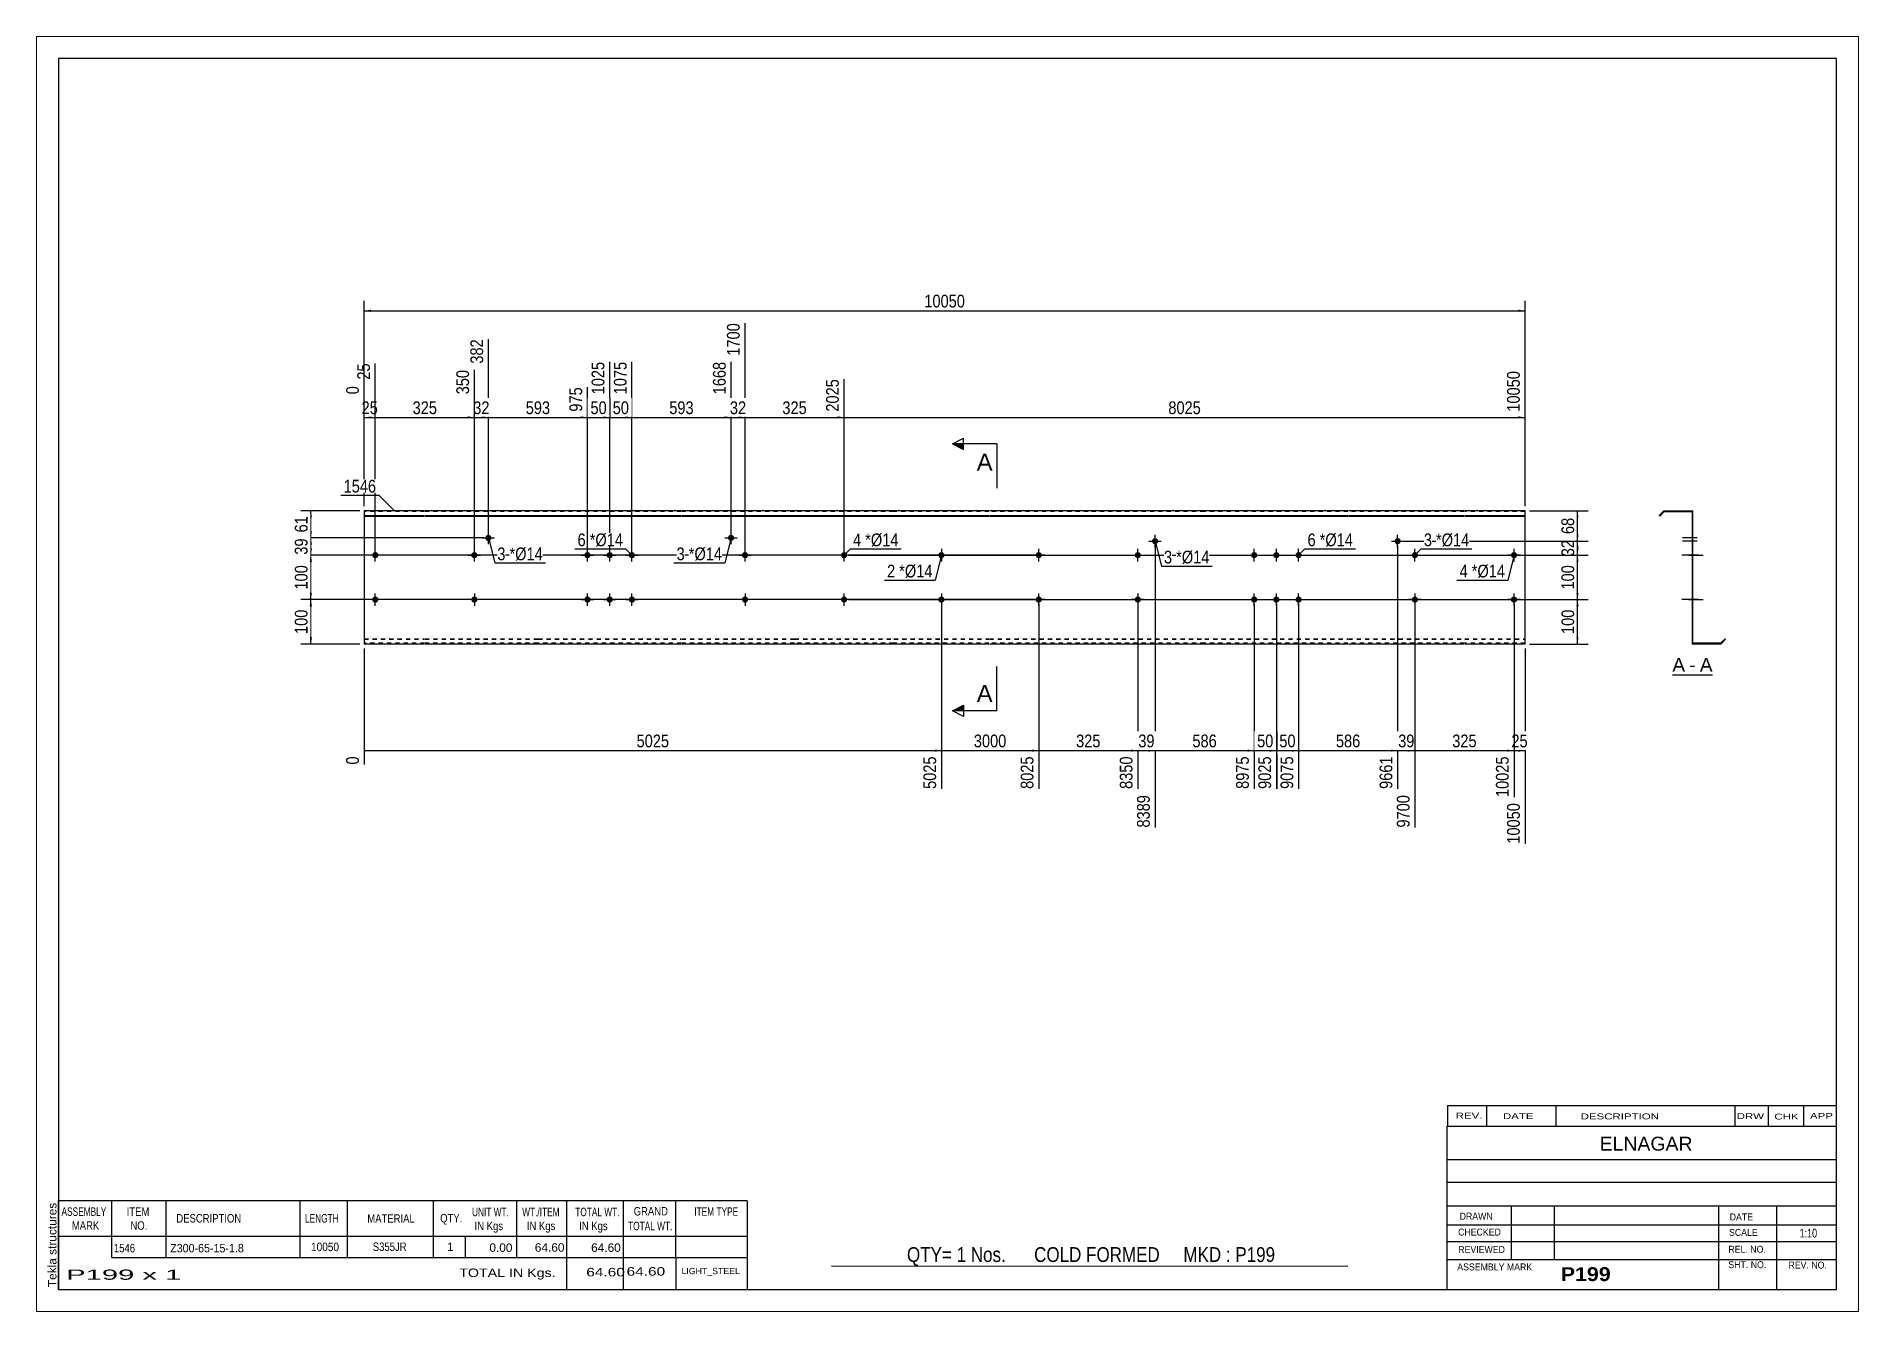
# Paper-space layout 'Layout1' of a CAD drawing. Header units: millimetres. Extents: x 0 to 410, y 0 to 287.
# The model-space entities are those that its viewports show. They can reach past a viewport. Long polylines and large blocks are cut down to what shows.
import ezdxf

# ---------------------------------------------------------------- set-up
doc = ezdxf.new("R2010")
doc.units = ezdxf.units.MM
doc.linetypes.add('DXK_LINE_DOT1', pattern=[1.8814, 0.9407, -0.9407])
doc.layers.add('Viewport layer', color=7, linetype='Continuous', plot=False)
doc.styles.add('Arial', font='ARIAL.TTF', dxfattribs={"height": 0.2})
doc.styles.add('Arial Bold', font='ARIALBD.TTF', dxfattribs={"height": 0.2})
doc.styles.add('Arial Narrow', font='ARIALN.TTF', dxfattribs={"height": 0.2})

# ---------------------------------------------------------------- blocks, each defined once
blk = doc.blocks.new('Unknown-627191643-2148')
at = {"color": 5, "linetype": 'Continuous'}
for p, q in [((331.25, 116.75), (-68.75, 116.75)), ((-68.75, 116.75), (-68.75, -160.25)), ((331.25, -160.25), (331.25, 116.75)), ((-68.75, -160.25), (331.25, -160.25))]:
    blk.add_line(p, q, dxfattribs=at)
at = {"color": 174, "linetype": 'Continuous', "style": 'Arial'}
blk.add_text('Tekla structures', height=1.9102, rotation=90, dxfattribs=at).set_placement((-69.25, -159.75))
blk = doc.blocks.new('Unknown-627191643-12 - 1243')
at = {"color": 7, "linetype": 'Continuous'}
blk.add_line((294.36, -21.95), (303.39, -21.95), dxfattribs=at)
at = {"color": 0, "linetype": 'Continuous'}
blk.add_wipeout([(297.2, -21.2), (297.2, -18), (294.36, -18), (294.36, -21.2)], dxfattribs=at)
blk.add_wipeout([(299.58, -21.2), (299.58, -18), (298.16, -18), (298.16, -21.2)], dxfattribs=at)
at = {"color": 96, "linetype": 'Continuous', "style": 'Arial'}
blk.add_text('A', height=3.06, dxfattribs=at).set_placement((294.36, -21.2))
at = {"color": 0, "linetype": 'Continuous'}
blk.add_wipeout([(303.39, -21.2), (303.39, -18), (300.54, -18), (300.54, -21.2)], dxfattribs=at)
at = {"color": 96, "linetype": 'Continuous', "style": 'Arial'}
for s, p in [('-', (298.16, -21.2)), ('A', (300.54, -21.2))]:
    blk.add_text(s, height=3.06, dxfattribs=at).set_placement(p)
blk = doc.blocks.new('Bolt-627191643-1223 - 1203')
at = {"linetype": 'Continuous'}
blk.add_hatch(color=3, dxfattribs=at).paths.add_polyline_path([(24.09, 5, -1), (25.49, 5, -1)])
at = {"color": 3, "linetype": 'Continuous'}
for p, q in [((23.39, 5), (26.19, 5)), ((24.79, 3.6), (24.79, 6.4))]:
    blk.add_line(p, q, dxfattribs=at)
blk = doc.blocks.new('Part-627191643-1218 - 1203')
at = {"color": 2, "linetype": 'Continuous'}
for p, q in [((0, 15), (0, -15)), ((13.6, 15), (0, 15)), ((0, 13.94), (13.6, 13.94)), ((0, 13.81), (13.6, 13.81)), ((39.05, 15), (13.7, 15)), ((13.7, 13.94), (39.05, 13.94)), ((13.7, 13.81), (39.05, 13.81)), ((71.34, 15), (39.15, 15)), ((39.15, 13.94), (71.34, 13.94)), ((39.15, 13.81), (71.34, 13.81)), ((96.79, 15), (71.44, 15)), ((71.44, 13.94), (96.79, 13.94)), ((71.44, 13.81), (96.79, 13.81)), ((119.08, 15), (96.89, 15)), ((96.89, 13.94), (119.08, 13.94)), ((96.89, 13.81), (119.08, 13.81)), ((140.58, 15), (119.18, 15)), ((119.18, 13.94), (140.58, 13.94)), ((119.18, 13.81), (140.58, 13.81)), ((162.88, 15), (140.68, 15)), ((140.68, 13.94), (162.88, 13.94)), ((140.68, 13.81), (162.88, 13.81)), ((189.05, 15), (162.98, 15)), ((162.98, 13.94), (189.05, 13.94)), ((162.98, 13.81), (189.05, 13.81)), ((221.35, 15), (189.15, 15)), ((189.15, 13.94), (221.35, 13.94)), ((189.15, 13.81), (221.35, 13.81)), ((247.52, 15), (221.45, 15)), ((221.45, 13.94), (247.52, 13.94)), ((221.45, 13.81), (247.52, 13.81)), ((261.22, 15), (247.62, 15)), ((247.62, 13.94), (261.22, 13.94)), ((247.62, 13.81), (261.22, 13.81)), ((261.22, 13.94), (261.22, 15)), ((261.22, -15), (261.22, 13.94)), ((13.6, -15), (0, -15)), ((39.05, -15), (13.7, -15)), ((71.34, -15), (39.15, -15)), ((96.79, -15), (71.44, -15)), ((119.08, -15), (96.89, -15)), ((140.58, -15), (119.18, -15)), ((162.88, -15), (140.68, -15)), ((189.05, -15), (162.98, -15)), ((221.35, -15), (189.15, -15)), ((247.52, -15), (221.45, -15)), ((261.22, -15), (247.62, -15))]:
    blk.add_line(p, q, dxfattribs=at)
at = {"color": 7, "linetype": 'DXK_LINE_DOT1'}
for p, q in [((13.6, 14.82), (0, 14.82)), ((39.05, 14.82), (13.7, 14.82)), ((71.34, 14.82), (39.15, 14.82)), ((96.79, 14.82), (71.44, 14.82)), ((119.08, 14.82), (96.89, 14.82)), ((140.58, 14.82), (119.18, 14.82)), ((162.88, 14.82), (140.68, 14.82)), ((189.05, 14.82), (162.98, 14.82)), ((221.35, 14.82), (189.15, 14.82)), ((247.52, 14.82), (221.45, 14.82)), ((261.22, 14.82), (247.62, 14.82)), ((0, -13.81), (13.6, -13.81)), ((0, -13.94), (13.6, -13.94)), ((13.6, -14.82), (0, -14.82)), ((13.7, -13.81), (39.05, -13.81)), ((13.7, -13.94), (39.05, -13.94)), ((39.05, -14.82), (13.7, -14.82)), ((39.15, -13.81), (71.34, -13.81)), ((39.15, -13.94), (71.34, -13.94)), ((71.34, -14.82), (39.15, -14.82)), ((71.44, -13.81), (96.79, -13.81)), ((71.44, -13.94), (96.79, -13.94)), ((96.79, -14.82), (71.44, -14.82)), ((96.89, -13.81), (119.08, -13.81)), ((96.89, -13.94), (119.08, -13.94)), ((119.08, -14.82), (96.89, -14.82)), ((119.18, -13.81), (140.58, -13.81)), ((119.18, -13.94), (140.58, -13.94)), ((140.58, -14.82), (119.18, -14.82)), ((140.68, -13.81), (162.88, -13.81)), ((140.68, -13.94), (162.88, -13.94)), ((162.88, -14.82), (140.68, -14.82)), ((162.98, -13.81), (189.05, -13.81)), ((162.98, -13.94), (189.05, -13.94)), ((189.05, -14.82), (162.98, -14.82)), ((189.15, -13.81), (221.35, -13.81)), ((189.15, -13.94), (221.35, -13.94)), ((221.35, -14.82), (189.15, -14.82)), ((221.45, -13.81), (247.52, -13.81)), ((221.45, -13.94), (247.52, -13.94)), ((247.52, -14.82), (221.45, -14.82)), ((247.62, -13.81), (261.22, -13.81)), ((247.62, -13.94), (261.22, -13.94)), ((261.22, -14.82), (247.62, -14.82))]:
    blk.add_line(p, q, dxfattribs=at)
blk = doc.blocks.new('Bolt-627191643-1219 - 1203')
at = {"linetype": 'Continuous'}
for points in [[(49.54, 5, -1), (50.94, 5, -1)], [(54.54, 5, -1), (55.94, 5, -1)], [(59.54, 5, -1), (60.94, 5, -1)], [(49.54, -5, -1), (50.94, -5, -1)], [(54.54, -5, -1), (55.94, -5, -1)], [(59.54, -5, -1), (60.94, -5, -1)]]:
    blk.add_hatch(color=3, dxfattribs=at).paths.add_polyline_path(points)
at = {"color": 3, "linetype": 'Continuous'}
for p, q in [((48.84, 5), (51.64, 5)), ((50.24, 3.6), (50.24, 6.4)), ((53.84, 5), (56.64, 5)), ((55.24, 3.6), (55.24, 6.4)), ((58.84, 5), (61.64, 5)), ((60.24, 3.6), (60.24, 6.4)), ((50.24, -6.4), (50.24, -3.6)), ((55.24, -6.4), (55.24, -3.6)), ((60.24, -6.4), (60.24, -3.6)), ((48.84, -5), (51.64, -5)), ((53.84, -5), (56.64, -5)), ((58.84, -5), (61.64, -5))]:
    blk.add_line(p, q, dxfattribs=at)
blk = doc.blocks.new('Bolt-627191643-1220 - 1203')
at = {"linetype": 'Continuous'}
blk.add_hatch(color=3, dxfattribs=at).paths.add_polyline_path([(27.25, 8.88, -1), (28.65, 8.88, -1)])
at = {"color": 3, "linetype": 'Continuous'}
for p, q in [((26.55, 8.88), (29.35, 8.88)), ((27.95, 7.48), (27.95, 10.28))]:
    blk.add_line(p, q, dxfattribs=at)
blk = doc.blocks.new('Bolt-627191643-1221 - 1203')
at = {"linetype": 'Continuous'}
blk.add_hatch(color=3, dxfattribs=at).paths.add_polyline_path([(81.84, 8.88, -1), (83.24, 8.88, -1)])
at = {"color": 3, "linetype": 'Continuous'}
for p, q in [((81.14, 8.88), (83.94, 8.88)), ((82.54, 7.48), (82.54, 10.28))]:
    blk.add_line(p, q, dxfattribs=at)
blk = doc.blocks.new('Bolt-627191643-1222 - 1203')
at = {"linetype": 'Continuous'}
blk.add_hatch(color=3, dxfattribs=at).paths.add_polyline_path([(25.49, -5, -1), (24.09, -5, -1)])
at = {"color": 3, "linetype": 'Continuous'}
for p, q in [((24.79, -3.6), (24.79, -6.4)), ((26.19, -5), (23.39, -5))]:
    blk.add_line(p, q, dxfattribs=at)
blk = doc.blocks.new('Bolt-627191643-1224 - 1203')
at = {"linetype": 'Continuous'}
for points in [[(199.55, 5, -1), (200.95, 5, -1)], [(204.55, 5, -1), (205.95, 5, -1)], [(209.55, 5, -1), (210.95, 5, -1)], [(199.55, -5, -1), (200.95, -5, -1)], [(204.55, -5, -1), (205.95, -5, -1)], [(209.55, -5, -1), (210.95, -5, -1)]]:
    blk.add_hatch(color=3, dxfattribs=at).paths.add_polyline_path(points)
at = {"color": 3, "linetype": 'Continuous'}
for p, q in [((198.85, 5), (201.65, 5)), ((200.25, 3.6), (200.25, 6.4)), ((203.85, 5), (206.65, 5)), ((205.25, 3.6), (205.25, 6.4)), ((208.85, 5), (211.65, 5)), ((210.25, 3.6), (210.25, 6.4)), ((200.25, -6.4), (200.25, -3.6)), ((205.25, -6.4), (205.25, -3.6)), ((210.25, -6.4), (210.25, -3.6)), ((198.85, -5), (201.65, -5)), ((203.85, -5), (206.65, -5)), ((208.85, -5), (211.65, -5))]:
    blk.add_line(p, q, dxfattribs=at)
blk = doc.blocks.new('Bolt-627191643-1225 - 1203')
at = {"linetype": 'Continuous'}
blk.add_hatch(color=3, dxfattribs=at).paths.add_polyline_path([(177.26, 8.15, -1), (178.66, 8.15, -1)])
at = {"color": 3, "linetype": 'Continuous'}
for p, q in [((177.96, 6.75), (177.96, 9.55)), ((176.56, 8.15), (179.36, 8.15))]:
    blk.add_line(p, q, dxfattribs=at)
blk = doc.blocks.new('Bolt-627191643-1226 - 1203')
at = {"linetype": 'Continuous'}
blk.add_hatch(color=3, dxfattribs=at).paths.add_polyline_path([(231.84, 8.15, -1), (233.24, 8.15, -1)])
at = {"color": 3, "linetype": 'Continuous'}
for p, q in [((232.54, 6.75), (232.54, 9.55)), ((231.14, 8.15), (233.94, 8.15))]:
    blk.add_line(p, q, dxfattribs=at)
blk = doc.blocks.new('Bolt-627191643-1227 - 1203')
at = {"linetype": 'Continuous'}
blk.add_hatch(color=3, dxfattribs=at).paths.add_polyline_path([(174.78, -5, -1), (173.38, -5, -1)])
at = {"color": 3, "linetype": 'Continuous'}
for p, q in [((174.08, -3.6), (174.08, -6.4)), ((175.48, -5), (172.68, -5))]:
    blk.add_line(p, q, dxfattribs=at)
blk = doc.blocks.new('Bolt-627191643-1228 - 1203')
at = {"linetype": 'Continuous'}
blk.add_hatch(color=3, dxfattribs=at).paths.add_polyline_path([(173.38, 5, -1), (174.78, 5, -1)])
at = {"color": 3, "linetype": 'Continuous'}
for p, q in [((172.68, 5), (175.48, 5)), ((174.08, 3.6), (174.08, 6.4))]:
    blk.add_line(p, q, dxfattribs=at)
blk = doc.blocks.new('Bolt-627191643-1229 - 1203')
at = {"linetype": 'Continuous'}
for points in [[(130.58, 5, -1), (129.18, 5, -1)], [(130.58, -5, -1), (129.18, -5, -1)]]:
    blk.add_hatch(color=3, dxfattribs=at).paths.add_polyline_path(points)
at = {"color": 3, "linetype": 'Continuous'}
for p, q in [((131.28, 5), (128.48, 5)), ((129.88, 6.4), (129.88, 3.6)), ((129.88, -3.6), (129.88, -6.4)), ((131.28, -5), (128.48, -5))]:
    blk.add_line(p, q, dxfattribs=at)
blk = doc.blocks.new('Bolt-627191643-1230 - 1203')
at = {"linetype": 'Continuous'}
blk.add_hatch(color=3, dxfattribs=at).paths.add_polyline_path([(235.72, 5, -1), (237.12, 5, -1)])
at = {"color": 3, "linetype": 'Continuous'}
for p, q in [((235.02, 5), (237.82, 5)), ((236.42, 3.6), (236.42, 6.4))]:
    blk.add_line(p, q, dxfattribs=at)
blk = doc.blocks.new('Bolt-627191643-1231 - 1203')
at = {"linetype": 'Continuous'}
blk.add_hatch(color=3, dxfattribs=at).paths.add_polyline_path([(237.12, -5, -1), (235.72, -5, -1)])
at = {"color": 3, "linetype": 'Continuous'}
for p, q in [((236.42, -3.6), (236.42, -6.4)), ((237.82, -5), (235.02, -5))]:
    blk.add_line(p, q, dxfattribs=at)
blk = doc.blocks.new('Bolt-627191643-1232 - 1203')
at = {"linetype": 'Continuous'}
for points in [[(151.08, 5, -1), (152.48, 5, -1)], [(258.02, 5, -1), (259.42, 5, -1)]]:
    blk.add_hatch(color=3, dxfattribs=at).paths.add_polyline_path(points)
at = {"color": 3, "linetype": 'Continuous'}
for p, q in [((153.18, 5), (150.38, 5)), ((151.78, 3.6), (151.78, 6.4)), ((260.12, 5), (257.32, 5)), ((258.72, 3.6), (258.72, 6.4))]:
    blk.add_line(p, q, dxfattribs=at)
blk = doc.blocks.new('Bolt-627191643-1233 - 1203')
at = {"linetype": 'Continuous'}
for points in [[(151.08, -5, -1), (152.48, -5, -1)], [(258.02, -5, -1), (259.42, -5, -1)]]:
    blk.add_hatch(color=3, dxfattribs=at).paths.add_polyline_path(points)
at = {"color": 3, "linetype": 'Continuous'}
for p, q in [((151.78, -6.4), (151.78, -3.6)), ((258.72, -6.4), (258.72, -3.6)), ((153.18, -5), (150.38, -5)), ((260.12, -5), (257.32, -5))]:
    blk.add_line(p, q, dxfattribs=at)
blk = doc.blocks.new('Bolt-627191643-1234 - 1203')
at = {"linetype": 'Continuous'}
blk.add_hatch(color=3, dxfattribs=at).paths.add_polyline_path([(84.99, 5, -1), (86.39, 5, -1)])
at = {"color": 3, "linetype": 'Continuous'}
for p, q in [((84.29, 5), (87.09, 5)), ((85.69, 3.6), (85.69, 6.4))]:
    blk.add_line(p, q, dxfattribs=at)
blk = doc.blocks.new('Bolt-627191643-1235 - 1203')
at = {"linetype": 'Continuous'}
blk.add_hatch(color=3, dxfattribs=at).paths.add_polyline_path([(86.39, -5, -1), (84.99, -5, -1)])
at = {"color": 3, "linetype": 'Continuous'}
for p, q in [((85.69, -3.6), (85.69, -6.4)), ((87.09, -5), (84.29, -5))]:
    blk.add_line(p, q, dxfattribs=at)
blk = doc.blocks.new('Bolt-627191643-1236 - 1203')
at = {"linetype": 'Continuous'}
for points in [[(1.8, 5, -1), (3.2, 5, -1)], [(107.29, 5, -1), (108.69, 5, -1)]]:
    blk.add_hatch(color=3, dxfattribs=at).paths.add_polyline_path(points)
at = {"color": 3, "linetype": 'Continuous'}
for p, q in [((3.9, 5), (1.1, 5)), ((2.5, 3.6), (2.5, 6.4)), ((109.39, 5), (106.59, 5)), ((107.99, 3.6), (107.99, 6.4))]:
    blk.add_line(p, q, dxfattribs=at)
blk = doc.blocks.new('Bolt-627191643-1237 - 1203')
at = {"linetype": 'Continuous'}
for points in [[(1.8, -5, -1), (3.2, -5, -1)], [(107.29, -5, -1), (108.69, -5, -1)]]:
    blk.add_hatch(color=3, dxfattribs=at).paths.add_polyline_path(points)
at = {"color": 3, "linetype": 'Continuous'}
for p, q in [((2.5, -6.4), (2.5, -3.6)), ((107.99, -6.4), (107.99, -3.6)), ((3.9, -5), (1.1, -5)), ((109.39, -5), (106.59, -5))]:
    blk.add_line(p, q, dxfattribs=at)
blk = doc.blocks.new('Bolt-627191643-1248 - 1243')
at = {"linetype": 'Continuous'}
blk.add_hatch(color=3, dxfattribs=at).paths.add_polyline_path([(298.78, 9.58), (298.78, 8.18), (298.96, 8.18), (298.96, 9.58)])
at = {"color": 3, "linetype": 'Continuous'}
for p, q in [((299.91, 8.88), (296.61, 8.88)), ((298.96, 9.58), (298.78, 9.58)), ((298.96, 8.18), (298.78, 8.18))]:
    blk.add_line(p, q, dxfattribs=at)
blk = doc.blocks.new('Bolt-627191643-1264 - 1243')
at = {"linetype": 'Continuous'}
blk.add_hatch(color=3, dxfattribs=at).paths.add_polyline_path([(298.78, -4.3), (298.78, -5.7), (298.96, -5.7), (298.96, -4.3)])
blk.add_hatch(color=3, dxfattribs=at).paths.add_polyline_path([(298.78, -4.3), (298.78, -5.7), (298.96, -5.7), (298.96, -4.3)])
at = {"color": 3, "linetype": 'Continuous'}
for p, q in [((297.98, -5), (301.28, -5)), ((297.98, -5), (301.28, -5)), ((298.78, -4.3), (298.96, -4.3)), ((298.78, -4.3), (298.96, -4.3)), ((298.78, -5.7), (298.96, -5.7)), ((298.78, -5.7), (298.96, -5.7))]:
    blk.add_line(p, q, dxfattribs=at)
blk = doc.blocks.new('Part-627191643-1245 - 1243')
at = {"color": 2, "linetype": 'Continuous'}
for p, q in [((292.46, 15), (291.4, 13.94)), ((291.4, 13.94), (291.53, 13.81)), ((292.54, 14.82), (291.53, 13.81)), ((292.46, 15), (298.96, 15)), ((292.54, 14.82), (298.78, 14.82)), ((298.78, 14.82), (298.78, -15)), ((298.96, -14.82), (298.96, 15)), ((305.28, -15), (298.78, -15)), ((305.21, -14.82), (298.96, -14.82)), ((305.21, -14.82), (306.21, -13.81)), ((305.28, -15), (306.34, -13.94)), ((306.34, -13.94), (306.21, -13.81))]:
    blk.add_line(p, q, dxfattribs=at)
blk = doc.blocks.new('Bolt-627191643-1246 - 1243')
at = {"linetype": 'Continuous'}
for points in [[(298.78, 5.7), (298.78, 4.3), (298.96, 4.3), (298.96, 5.7)], [(298.78, 5.7), (298.78, 4.3), (298.96, 4.3), (298.96, 5.7)], [(298.78, 5.7), (298.78, 4.3), (298.96, 4.3), (298.96, 5.7)], [(298.78, -4.3), (298.78, -5.7), (298.96, -5.7), (298.96, -4.3)], [(298.78, -4.3), (298.78, -5.7), (298.96, -5.7), (298.96, -4.3)], [(298.78, -4.3), (298.78, -5.7), (298.96, -5.7), (298.96, -4.3)]]:
    blk.add_hatch(color=3, dxfattribs=at).paths.add_polyline_path(points)
at = {"color": 3, "linetype": 'Continuous'}
for p, q in [((300.26, 5), (296.46, 5)), ((300.26, 5), (296.46, 5)), ((300.26, 5), (296.46, 5)), ((298.96, 5.7), (298.78, 5.7)), ((298.96, 5.7), (298.78, 5.7)), ((298.96, 5.7), (298.78, 5.7)), ((298.96, 4.3), (298.78, 4.3)), ((298.96, 4.3), (298.78, 4.3)), ((298.96, 4.3), (298.78, 4.3)), ((300.26, -5), (296.46, -5)), ((300.26, -5), (296.46, -5)), ((300.26, -5), (296.46, -5)), ((298.96, -4.3), (298.78, -4.3)), ((298.96, -4.3), (298.78, -4.3)), ((298.96, -4.3), (298.78, -4.3)), ((298.96, -5.7), (298.78, -5.7)), ((298.96, -5.7), (298.78, -5.7)), ((298.96, -5.7), (298.78, -5.7))]:
    blk.add_line(p, q, dxfattribs=at)
blk = doc.blocks.new('Bolt-627191643-1247 - 1243')
at = {"linetype": 'Continuous'}
blk.add_hatch(color=3, dxfattribs=at).paths.add_polyline_path([(298.78, 9.58), (298.78, 8.18), (298.96, 8.18), (298.96, 9.58)])
at = {"color": 3, "linetype": 'Continuous'}
for p, q in [((299.91, 8.88), (296.61, 8.88)), ((298.96, 9.58), (298.78, 9.58)), ((298.96, 8.18), (298.78, 8.18))]:
    blk.add_line(p, q, dxfattribs=at)
blk = doc.blocks.new('Bolt-627191643-1249 - 1243')
at = {"linetype": 'Continuous'}
blk.add_hatch(color=3, dxfattribs=at).paths.add_polyline_path([(298.96, -5.7), (298.96, -4.3), (298.78, -4.3), (298.78, -5.7)])
at = {"color": 3, "linetype": 'Continuous'}
for p, q in [((298.96, -4.3), (298.78, -4.3)), ((299.76, -5), (298.78, -5)), ((298.96, -5.7), (298.78, -5.7))]:
    blk.add_line(p, q, dxfattribs=at)
blk = doc.blocks.new('Bolt-627191643-1250 - 1243')
at = {"linetype": 'Continuous'}
blk.add_hatch(color=3, dxfattribs=at).paths.add_polyline_path([(298.78, 5.7), (298.78, 4.3), (298.96, 4.3), (298.96, 5.7)])
at = {"color": 3, "linetype": 'Continuous'}
for p, q in [((299.91, 5), (296.61, 5)), ((298.96, 5.7), (298.78, 5.7)), ((298.96, 4.3), (298.78, 4.3))]:
    blk.add_line(p, q, dxfattribs=at)
blk = doc.blocks.new('Bolt-627191643-1251 - 1243')
at = {"linetype": 'Continuous'}
for points in [[(298.78, 5.7), (298.78, 4.3), (298.96, 4.3), (298.96, 5.7)], [(298.78, 5.7), (298.78, 4.3), (298.96, 4.3), (298.96, 5.7)], [(298.78, 5.7), (298.78, 4.3), (298.96, 4.3), (298.96, 5.7)], [(298.78, -4.3), (298.78, -5.7), (298.96, -5.7), (298.96, -4.3)], [(298.78, -4.3), (298.78, -5.7), (298.96, -5.7), (298.96, -4.3)], [(298.78, -4.3), (298.78, -5.7), (298.96, -5.7), (298.96, -4.3)]]:
    blk.add_hatch(color=3, dxfattribs=at).paths.add_polyline_path(points)
at = {"color": 3, "linetype": 'Continuous'}
for p, q in [((300.26, 5), (296.46, 5)), ((300.26, 5), (296.46, 5)), ((300.26, 5), (296.46, 5)), ((298.96, 5.7), (298.78, 5.7)), ((298.96, 5.7), (298.78, 5.7)), ((298.96, 5.7), (298.78, 5.7)), ((298.96, 4.3), (298.78, 4.3)), ((298.96, 4.3), (298.78, 4.3)), ((298.96, 4.3), (298.78, 4.3)), ((300.26, -5), (296.46, -5)), ((300.26, -5), (296.46, -5)), ((300.26, -5), (296.46, -5)), ((298.96, -4.3), (298.78, -4.3)), ((298.96, -4.3), (298.78, -4.3)), ((298.96, -4.3), (298.78, -4.3)), ((298.96, -5.7), (298.78, -5.7)), ((298.96, -5.7), (298.78, -5.7)), ((298.96, -5.7), (298.78, -5.7))]:
    blk.add_line(p, q, dxfattribs=at)
blk = doc.blocks.new('Bolt-627191643-1252 - 1243')
at = {"linetype": 'Continuous'}
blk.add_hatch(color=3, dxfattribs=at).paths.add_polyline_path([(298.78, 8.85), (298.78, 7.45), (298.96, 7.45), (298.96, 8.85)])
at = {"color": 3, "linetype": 'Continuous'}
for p, q in [((298.96, 8.85), (298.78, 8.85)), ((299.91, 8.15), (296.61, 8.15)), ((298.96, 7.45), (298.78, 7.45))]:
    blk.add_line(p, q, dxfattribs=at)
blk = doc.blocks.new('Bolt-627191643-1253 - 1243')
at = {"linetype": 'Continuous'}
blk.add_hatch(color=3, dxfattribs=at).paths.add_polyline_path([(298.78, 8.85), (298.78, 7.45), (298.96, 7.45), (298.96, 8.85)])
at = {"color": 3, "linetype": 'Continuous'}
for p, q in [((298.96, 8.85), (298.78, 8.85)), ((299.91, 8.15), (296.61, 8.15)), ((298.96, 7.45), (298.78, 7.45))]:
    blk.add_line(p, q, dxfattribs=at)
blk = doc.blocks.new('Bolt-627191643-1254 - 1243')
at = {"linetype": 'Continuous'}
blk.add_hatch(color=3, dxfattribs=at).paths.add_polyline_path([(298.96, -5.7), (298.96, -4.3), (298.78, -4.3), (298.78, -5.7)])
at = {"color": 3, "linetype": 'Continuous'}
for p, q in [((298.96, -4.3), (298.78, -4.3)), ((299.76, -5), (298.78, -5)), ((298.96, -5.7), (298.78, -5.7))]:
    blk.add_line(p, q, dxfattribs=at)
blk = doc.blocks.new('Bolt-627191643-1255 - 1243')
at = {"linetype": 'Continuous'}
blk.add_hatch(color=3, dxfattribs=at).paths.add_polyline_path([(298.78, 5.7), (298.78, 4.3), (298.96, 4.3), (298.96, 5.7)])
at = {"color": 3, "linetype": 'Continuous'}
for p, q in [((299.91, 5), (296.61, 5)), ((298.96, 5.7), (298.78, 5.7)), ((298.96, 4.3), (298.78, 4.3))]:
    blk.add_line(p, q, dxfattribs=at)
blk = doc.blocks.new('Bolt-627191643-1256 - 1243')
at = {"linetype": 'Continuous'}
for points in [[(298.96, 4.3), (298.96, 5.7), (298.78, 5.7), (298.78, 4.3)], [(298.96, -5.7), (298.96, -4.3), (298.78, -4.3), (298.78, -5.7)]]:
    blk.add_hatch(color=3, dxfattribs=at).paths.add_polyline_path(points)
at = {"color": 3, "linetype": 'Continuous'}
for p, q in [((298.96, 5), (296.78, 5)), ((298.96, 5.7), (298.78, 5.7)), ((298.96, 4.3), (298.78, 4.3)), ((298.96, -5), (296.78, -5)), ((298.96, -4.3), (298.78, -4.3)), ((298.96, -5.7), (298.78, -5.7))]:
    blk.add_line(p, q, dxfattribs=at)
blk = doc.blocks.new('Bolt-627191643-1257 - 1243')
at = {"linetype": 'Continuous'}
blk.add_hatch(color=3, dxfattribs=at).paths.add_polyline_path([(298.78, 5.7), (298.78, 4.3), (298.96, 4.3), (298.96, 5.7)])
at = {"color": 3, "linetype": 'Continuous'}
for p, q in [((299.91, 5), (296.61, 5)), ((298.96, 5.7), (298.78, 5.7)), ((298.96, 4.3), (298.78, 4.3))]:
    blk.add_line(p, q, dxfattribs=at)
blk = doc.blocks.new('Bolt-627191643-1258 - 1243')
at = {"linetype": 'Continuous'}
blk.add_hatch(color=3, dxfattribs=at).paths.add_polyline_path([(298.96, -5.7), (298.96, -4.3), (298.78, -4.3), (298.78, -5.7)])
at = {"color": 3, "linetype": 'Continuous'}
for p, q in [((298.96, -4.3), (298.78, -4.3)), ((299.76, -5), (298.78, -5)), ((298.96, -5.7), (298.78, -5.7))]:
    blk.add_line(p, q, dxfattribs=at)
blk = doc.blocks.new('Bolt-627191643-1259 - 1243')
at = {"linetype": 'Continuous'}
blk.add_hatch(color=3, dxfattribs=at).paths.add_polyline_path([(298.78, 5.7), (298.78, 4.3), (298.96, 4.3), (298.96, 5.7)])
blk.add_hatch(color=3, dxfattribs=at).paths.add_polyline_path([(298.78, 5.7), (298.78, 4.3), (298.96, 4.3), (298.96, 5.7)])
at = {"color": 3, "linetype": 'Continuous'}
for p, q in [((297.98, 5), (301.28, 5)), ((297.98, 5), (301.28, 5)), ((298.78, 5.7), (298.96, 5.7)), ((298.78, 5.7), (298.96, 5.7)), ((298.78, 4.3), (298.96, 4.3)), ((298.78, 4.3), (298.96, 4.3))]:
    blk.add_line(p, q, dxfattribs=at)
blk = doc.blocks.new('Bolt-627191643-1260 - 1243')
at = {"linetype": 'Continuous'}
blk.add_hatch(color=3, dxfattribs=at).paths.add_polyline_path([(298.78, -4.3), (298.78, -5.7), (298.96, -5.7), (298.96, -4.3)])
blk.add_hatch(color=3, dxfattribs=at).paths.add_polyline_path([(298.78, -4.3), (298.78, -5.7), (298.96, -5.7), (298.96, -4.3)])
at = {"color": 3, "linetype": 'Continuous'}
for p, q in [((297.98, -5), (301.28, -5)), ((297.98, -5), (301.28, -5)), ((298.78, -4.3), (298.96, -4.3)), ((298.78, -4.3), (298.96, -4.3)), ((298.78, -5.7), (298.96, -5.7)), ((298.78, -5.7), (298.96, -5.7))]:
    blk.add_line(p, q, dxfattribs=at)
blk = doc.blocks.new('Bolt-627191643-1261 - 1243')
at = {"linetype": 'Continuous'}
blk.add_hatch(color=3, dxfattribs=at).paths.add_polyline_path([(298.78, 5.7), (298.78, 4.3), (298.96, 4.3), (298.96, 5.7)])
at = {"color": 3, "linetype": 'Continuous'}
for p, q in [((299.91, 5), (296.61, 5)), ((298.96, 5.7), (298.78, 5.7)), ((298.96, 4.3), (298.78, 4.3))]:
    blk.add_line(p, q, dxfattribs=at)
blk = doc.blocks.new('Bolt-627191643-1262 - 1243')
at = {"linetype": 'Continuous'}
blk.add_hatch(color=3, dxfattribs=at).paths.add_polyline_path([(298.96, -5.7), (298.96, -4.3), (298.78, -4.3), (298.78, -5.7)])
at = {"color": 3, "linetype": 'Continuous'}
for p, q in [((298.96, -4.3), (298.78, -4.3)), ((299.76, -5), (298.78, -5)), ((298.96, -5.7), (298.78, -5.7))]:
    blk.add_line(p, q, dxfattribs=at)
blk = doc.blocks.new('Bolt-627191643-1263 - 1243')
at = {"linetype": 'Continuous'}
blk.add_hatch(color=3, dxfattribs=at).paths.add_polyline_path([(298.78, 5.7), (298.78, 4.3), (298.96, 4.3), (298.96, 5.7)])
blk.add_hatch(color=3, dxfattribs=at).paths.add_polyline_path([(298.78, 5.7), (298.78, 4.3), (298.96, 4.3), (298.96, 5.7)])
at = {"color": 3, "linetype": 'Continuous'}
for p, q in [((297.98, 5), (301.28, 5)), ((297.98, 5), (301.28, 5)), ((298.78, 5.7), (298.96, 5.7)), ((298.78, 5.7), (298.96, 5.7)), ((298.78, 4.3), (298.96, 4.3)), ((298.78, 4.3), (298.96, 4.3))]:
    blk.add_line(p, q, dxfattribs=at)
blk = doc.blocks.new('StraightDimension-627191643-1336 - 1203')
at = {"linetype": 'Continuous'}
blk.add_hatch(color=7, dxfattribs=at).paths.add_polyline_path([(81.04, 36.25), (82.54, 36), (81.04, 35.75)])
at = {"color": 7, "linetype": 'Continuous'}
for p, q in [((60.24, 6), (60.24, 48.51)), ((82.54, 9.88), (82.54, 48.51)), ((60.24, 36), (82.54, 36))]:
    blk.add_line(p, q, dxfattribs=at)
at = {"color": 0, "linetype": 'Continuous'}
blk.add_wipeout([(81.94, 49.11), (77.74, 49.11), (77.74, 40.6), (81.94, 40.6)], dxfattribs=at)
at = {"color": 0}
blk.add_wipeout([(74.73, 36.15), (74.73, 40.35), (68.05, 40.35), (68.05, 36.15)], dxfattribs=at)
at = {"color": 3, "linetype": 'Continuous', "style": 'Arial Narrow'}
blk.add_text('1668', height=2.863, rotation=90.0002, dxfattribs=at).set_placement((81.34, 41.2))
at = {"color": 3, "style": 'Arial Narrow'}
blk.add_text('593', height=2.863, dxfattribs=at).set_placement((68.65, 36.75))
blk = doc.blocks.new('StraightDimension-627191643-1289 - 1203')
at = {"linetype": 'Continuous'}
blk.add_hatch(color=7, dxfattribs=at).paths.add_polyline_path([(150.28, -38.75), (151.78, -39), (150.28, -39.25)])
at = {"color": 7, "linetype": 'Continuous'}
for p, q in [((129.88, -6), (129.88, -47.61)), ((151.78, -6), (151.78, -47.61)), ((129.88, -39), (151.78, -39))]:
    blk.add_line(p, q, dxfattribs=at)
at = {"color": 0}
blk.add_wipeout([(145.09, -38.85), (145.09, -34.65), (136.58, -34.65), (136.58, -38.85)], dxfattribs=at)
at = {"color": 3, "style": 'Arial Narrow'}
blk.add_text('3000', height=2.863, dxfattribs=at).set_placement((137.18, -38.25))
at = {"color": 0, "linetype": 'Continuous'}
blk.add_wipeout([(151.18, -39.7), (146.98, -39.7), (146.98, -48.21), (151.18, -48.21)], dxfattribs=at)
at = {"color": 3, "linetype": 'Continuous', "style": 'Arial Narrow'}
blk.add_text('8025', height=2.863, rotation=90.0002, dxfattribs=at).set_placement((150.58, -47.61))
blk = doc.blocks.new('StraightDimension-627191643-1284 - 1203')
at = {"linetype": 'Continuous'}
blk.add_hatch(color=7, dxfattribs=at).paths.add_polyline_path([(208.75, -38.75), (210.25, -39), (208.75, -39.25)])
at = {"color": 7, "linetype": 'Continuous'}
for p, q in [((205.25, -6), (205.25, -47.61)), ((210.25, -6), (210.25, -47.61)), ((205.25, -39), (210.25, -39))]:
    blk.add_line(p, q, dxfattribs=at)
at = {"color": 0}
blk.add_wipeout([(210.18, -38.85), (210.18, -34.65), (205.32, -34.65), (205.32, -38.85)], dxfattribs=at)
at = {"color": 0, "linetype": 'Continuous'}
blk.add_wipeout([(209.65, -39.7), (205.45, -39.7), (205.45, -48.21), (209.65, -48.21)], dxfattribs=at)
at = {"color": 3, "style": 'Arial Narrow'}
blk.add_text('50', height=2.863, dxfattribs=at).set_placement((205.92, -38.25))
at = {"color": 3, "linetype": 'Continuous', "style": 'Arial Narrow'}
blk.add_text('9075', height=2.863, rotation=90.0002, dxfattribs=at).set_placement((209.05, -47.61))
blk = doc.blocks.new('StraightDimension-627191643-1283 - 1203')
at = {"linetype": 'Continuous'}
blk.add_hatch(color=7, dxfattribs=at).paths.add_polyline_path([(231.04, -38.75), (232.54, -39), (231.04, -39.25)])
at = {"color": 7, "linetype": 'Continuous'}
for p, q in [((232.54, 7.15), (232.54, -47.61)), ((210.25, -6), (210.25, -47.61)), ((210.25, -39), (232.54, -39))]:
    blk.add_line(p, q, dxfattribs=at)
at = {"color": 0}
blk.add_wipeout([(224.74, -38.85), (224.74, -34.65), (218.05, -34.65), (218.05, -38.85)], dxfattribs=at)
at = {"color": 0, "linetype": 'Continuous'}
blk.add_wipeout([(231.94, -39.7), (227.74, -39.7), (227.74, -48.21), (231.94, -48.21)], dxfattribs=at)
at = {"color": 3, "style": 'Arial Narrow'}
blk.add_text('586', height=2.863, dxfattribs=at).set_placement((218.65, -38.25))
at = {"color": 3, "linetype": 'Continuous', "style": 'Arial Narrow'}
blk.add_text('9661', height=2.863, rotation=90.0002, dxfattribs=at).set_placement((231.34, -47.61))
blk = doc.blocks.new('StraightDimension-627191643-1406 - 1203')
at = {"linetype": 'Continuous'}
for points in [[(272.75, 6.65), (273, 8.15), (273.25, 6.65)], [(273.25, 6.5), (273, 5), (272.75, 6.5)]]:
    blk.add_hatch(color=7, dxfattribs=at).paths.add_polyline_path(points)
at = {"color": 7, "linetype": 'Continuous'}
for p, q in [((108.99, 5), (275.4, 5)), ((233.54, 8.15), (275.4, 8.15)), ((273, 5), (273, 8.15))]:
    blk.add_line(p, q, dxfattribs=at)
at = {"color": 0}
blk.add_wipeout([(272.85, 9.01), (268.65, 9.01), (268.65, 4.15), (272.85, 4.15)], dxfattribs=at)
at = {"color": 3, "style": 'Arial Narrow'}
blk.add_text('32', height=2.863, rotation=90.0002, dxfattribs=at).set_placement((272.25, 4.75))
blk = doc.blocks.new('StraightDimension-627191643-1342 - 1203')
at = {"linetype": 'Continuous'}
blk.add_hatch(color=7, dxfattribs=at).paths.add_polyline_path([(1, 36.25), (2.5, 36), (1, 35.75)])
at = {"color": 7, "linetype": 'Continuous'}
for p, q in [((2.5, 6), (2.5, 48.16)), ((0, 16), (0, 43.03)), ((0, 36), (2.5, 36))]:
    blk.add_line(p, q, dxfattribs=at)
at = {"color": 0, "linetype": 'Continuous'}
blk.add_wipeout([(1.9, 48.76), (-2.3, 48.76), (-2.3, 43.9), (1.9, 43.9)], dxfattribs=at)
at = {"color": 0}
blk.add_wipeout([(3.68, 36.15), (3.68, 40.35), (-1.18, 40.35), (-1.18, 36.15)], dxfattribs=at)
at = {"color": 0, "linetype": 'Continuous'}
blk.add_wipeout([(-0.6, 43.63), (-4.8, 43.63), (-4.8, 40.6), (-0.6, 40.6)], dxfattribs=at)
at = {"color": 3, "linetype": 'Continuous', "style": 'Arial Narrow'}
for s, height, p in [('25', 2.863, (1.3, 44.5)), ('0', 2.86, (-1.2, 41.2))]:
    blk.add_text(s, height=height, rotation=90.0002, dxfattribs=at).set_placement(p)
at = {"color": 3, "style": 'Arial Narrow'}
blk.add_text('25', height=2.863, dxfattribs=at).set_placement((-0.58, 36.75))
blk = doc.blocks.new('StraightDimension-627191643-1282 - 1203')
at = {"linetype": 'Continuous'}
blk.add_hatch(color=7, dxfattribs=at).paths.add_polyline_path([(234.92, -38.75), (236.42, -39), (234.92, -39.25)])
at = {"color": 7, "linetype": 'Continuous'}
for p, q in [((232.54, 7.15), (232.54, -47.61)), ((236.42, -6), (236.42, -56.31)), ((232.54, -39), (236.42, -39))]:
    blk.add_line(p, q, dxfattribs=at)
at = {"color": 0}
blk.add_wipeout([(236.91, -38.85), (236.91, -34.65), (232.06, -34.65), (232.06, -38.85)], dxfattribs=at)
at = {"color": 0, "linetype": 'Continuous'}
blk.add_wipeout([(235.82, -48.4), (231.62, -48.4), (231.62, -56.91), (235.82, -56.91)], dxfattribs=at)
at = {"color": 3, "style": 'Arial Narrow'}
blk.add_text('39', height=2.863, dxfattribs=at).set_placement((232.66, -38.25))
at = {"color": 3, "linetype": 'Continuous', "style": 'Arial Narrow'}
blk.add_text('9700', height=2.863, rotation=90.0002, dxfattribs=at).set_placement((235.22, -56.31))
blk = doc.blocks.new('StraightDimension-627191643-1286 - 1203')
at = {"linetype": 'Continuous'}
blk.add_hatch(color=7, dxfattribs=at).paths.add_polyline_path([(198.75, -38.75), (200.25, -39), (198.75, -39.25)])
at = {"color": 7, "linetype": 'Continuous'}
for p, q in [((177.96, 7.15), (177.96, -56.31)), ((200.25, -6), (200.25, -47.61)), ((177.96, -39), (200.25, -39))]:
    blk.add_line(p, q, dxfattribs=at)
at = {"color": 0}
blk.add_wipeout([(192.44, -38.85), (192.44, -34.65), (185.76, -34.65), (185.76, -38.85)], dxfattribs=at)
at = {"color": 0, "linetype": 'Continuous'}
blk.add_wipeout([(199.65, -39.7), (195.45, -39.7), (195.45, -48.21), (199.65, -48.21)], dxfattribs=at)
at = {"color": 3, "style": 'Arial Narrow'}
blk.add_text('586', height=2.863, dxfattribs=at).set_placement((186.36, -38.25))
at = {"color": 3, "linetype": 'Continuous', "style": 'Arial Narrow'}
blk.add_text('8975', height=2.863, rotation=90.0002, dxfattribs=at).set_placement((199.05, -47.61))
blk = doc.blocks.new('StraightDimension-627191643-1408 - 1203')
at = {"linetype": 'Continuous'}
for points in [[(272.75, -6.5), (273, -5), (273.25, -6.5)], [(273.25, -13.5), (273, -15), (272.75, -13.5)]]:
    blk.add_hatch(color=7, dxfattribs=at).paths.add_polyline_path(points)
at = {"color": 7, "linetype": 'Continuous'}
for p, q in [((108.99, -5), (275.4, -5)), ((273, -15), (273, -5)), ((262.22, -15), (275.4, -15))]:
    blk.add_line(p, q, dxfattribs=at)
at = {"color": 0}
blk.add_wipeout([(272.85, -6.66), (268.65, -6.66), (268.65, -13.34), (272.85, -13.34)], dxfattribs=at)
at = {"color": 3, "style": 'Arial Narrow'}
blk.add_text('100', height=2.863, rotation=90.0002, dxfattribs=at).set_placement((272.25, -12.74))
blk = doc.blocks.new('StraightDimension-627191643-1280 - 1203')
at = {"linetype": 'Continuous'}
blk.add_hatch(color=7, dxfattribs=at).paths.add_polyline_path([(259.72, -38.75), (261.22, -39), (259.72, -39.25)])
at = {"color": 7, "linetype": 'Continuous'}
for p, q in [((258.72, -6), (258.72, -49.44)), ((261.22, -16), (261.22, -59.94)), ((258.72, -39), (261.22, -39))]:
    blk.add_line(p, q, dxfattribs=at)
at = {"color": 0}
blk.add_wipeout([(262.4, -38.85), (262.4, -34.65), (257.54, -34.65), (257.54, -38.85)], dxfattribs=at)
at = {"color": 0, "linetype": 'Continuous'}
blk.add_wipeout([(260.62, -50.2), (256.42, -50.2), (256.42, -60.54), (260.62, -60.54)], dxfattribs=at)
at = {"color": 3, "style": 'Arial Narrow'}
blk.add_text('25', height=2.863, dxfattribs=at).set_placement((258.14, -38.25))
at = {"color": 3, "linetype": 'Continuous', "style": 'Arial Narrow'}
blk.add_text('10050', height=2.863, rotation=90.0002, dxfattribs=at).set_placement((260.02, -59.94))
blk = doc.blocks.new('StraightDimension-627191643-1290 - 1203')
at = {"linetype": 'Continuous'}
blk.add_hatch(color=7, dxfattribs=at).paths.add_polyline_path([(128.38, -38.75), (129.88, -39), (128.38, -39.25)])
at = {"color": 7, "linetype": 'Continuous'}
for p, q in [((129.88, -6), (129.88, -47.61)), ((0, -16), (0, -42.13)), ((0, -39), (129.88, -39))]:
    blk.add_line(p, q, dxfattribs=at)
at = {"color": 0}
blk.add_wipeout([(69.2, -38.85), (69.2, -34.65), (60.69, -34.65), (60.69, -38.85)], dxfattribs=at)
at = {"color": 0, "linetype": 'Continuous'}
for points in [[(-0.6, -39.7), (-4.8, -39.7), (-4.8, -42.73), (-0.6, -42.73)], [(129.28, -39.7), (125.08, -39.7), (125.08, -48.21), (129.28, -48.21)]]:
    blk.add_wipeout(points, dxfattribs=at)
at = {"color": 3, "style": 'Arial Narrow'}
blk.add_text('5025', height=2.863, dxfattribs=at).set_placement((61.29, -38.25))
at = {"color": 3, "linetype": 'Continuous', "style": 'Arial Narrow'}
for s, height, p in [('0', 2.86, (-1.2, -42.13)), ('5025', 2.863, (128.68, -47.61))]:
    blk.add_text(s, height=height, rotation=90.0002, dxfattribs=at).set_placement(p)
blk = doc.blocks.new('StraightDimension-627191643-1288 - 1203')
at = {"linetype": 'Continuous'}
blk.add_hatch(color=7, dxfattribs=at).paths.add_polyline_path([(172.58, -38.75), (174.08, -39), (172.58, -39.25)])
at = {"color": 7, "linetype": 'Continuous'}
for p, q in [((151.78, -6), (151.78, -47.61)), ((174.08, -6), (174.08, -47.61)), ((151.78, -39), (174.08, -39))]:
    blk.add_line(p, q, dxfattribs=at)
at = {"color": 0}
blk.add_wipeout([(166.27, -38.85), (166.27, -34.65), (159.59, -34.65), (159.59, -38.85)], dxfattribs=at)
at = {"color": 0, "linetype": 'Continuous'}
blk.add_wipeout([(173.48, -39.7), (169.28, -39.7), (169.28, -48.21), (173.48, -48.21)], dxfattribs=at)
at = {"color": 3, "style": 'Arial Narrow'}
blk.add_text('325', height=2.863, dxfattribs=at).set_placement((160.19, -38.25))
at = {"color": 3, "linetype": 'Continuous', "style": 'Arial Narrow'}
blk.add_text('8350', height=2.863, rotation=90.0002, dxfattribs=at).set_placement((172.88, -47.61))
blk = doc.blocks.new('StraightDimension-627191643-1383 - 1203')
at = {"linetype": 'Continuous'}
for points in [[(-12.25, 3.5), (-12, 5), (-11.75, 3.5)], [(-11.75, -3.5), (-12, -5), (-12.25, -3.5)]]:
    blk.add_hatch(color=7, dxfattribs=at).paths.add_polyline_path(points)
at = {"color": 7, "linetype": 'Continuous'}
for p, q in [((150.78, 5), (-14.25, 5)), ((-12, -5), (-12, 5)), ((150.78, -5), (-14.25, -5))]:
    blk.add_line(p, q, dxfattribs=at)
at = {"color": 0}
blk.add_wipeout([(-12.15, 3.34), (-16.35, 3.34), (-16.35, -3.34), (-12.15, -3.34)], dxfattribs=at)
at = {"color": 3, "style": 'Arial Narrow'}
blk.add_text('100', height=2.863, rotation=90.0002, dxfattribs=at).set_placement((-12.75, -2.74))
blk = doc.blocks.new('StraightDimension-627191643-1285 - 1203')
at = {"linetype": 'Continuous'}
blk.add_hatch(color=7, dxfattribs=at).paths.add_polyline_path([(203.75, -38.75), (205.25, -39), (203.75, -39.25)])
at = {"color": 7, "linetype": 'Continuous'}
for p, q in [((200.25, -6), (200.25, -47.61)), ((205.25, -6), (205.25, -47.61)), ((200.25, -39), (205.25, -39))]:
    blk.add_line(p, q, dxfattribs=at)
at = {"color": 0}
blk.add_wipeout([(205.18, -38.85), (205.18, -34.65), (200.32, -34.65), (200.32, -38.85)], dxfattribs=at)
at = {"color": 0, "linetype": 'Continuous'}
blk.add_wipeout([(204.65, -39.7), (200.45, -39.7), (200.45, -48.21), (204.65, -48.21)], dxfattribs=at)
at = {"color": 3, "style": 'Arial Narrow'}
blk.add_text('50', height=2.863, dxfattribs=at).set_placement((200.92, -38.25))
at = {"color": 3, "linetype": 'Continuous', "style": 'Arial Narrow'}
blk.add_text('9025', height=2.863, rotation=90.0002, dxfattribs=at).set_placement((204.05, -47.61))
blk = doc.blocks.new('StraightDimension-627191643-1333 - 1203')
at = {"linetype": 'Continuous'}
blk.add_hatch(color=7, dxfattribs=at).paths.add_polyline_path([(259.72, 36.25), (261.22, 36), (259.72, 35.75)])
at = {"color": 7, "linetype": 'Continuous'}
for p, q in [((261.22, 16), (261.22, 46.44)), ((107.99, 6), (107.99, 44.61)), ((107.99, 36), (261.22, 36))]:
    blk.add_line(p, q, dxfattribs=at)
at = {"color": 0, "linetype": 'Continuous'}
blk.add_wipeout([(260.62, 47.04), (256.42, 47.04), (256.42, 36.7), (260.62, 36.7)], dxfattribs=at)
at = {"color": 0}
blk.add_wipeout([(188.86, 36.15), (188.86, 40.35), (180.35, 40.35), (180.35, 36.15)], dxfattribs=at)
at = {"color": 3, "linetype": 'Continuous', "style": 'Arial Narrow'}
blk.add_text('10050', height=2.863, rotation=90.0002, dxfattribs=at).set_placement((260.02, 37.3))
at = {"color": 3, "style": 'Arial Narrow'}
blk.add_text('8025', height=2.863, dxfattribs=at).set_placement((180.95, 36.75))
blk = doc.blocks.new('StraightDimension-627191643-1339 - 1203')
at = {"linetype": 'Continuous'}
blk.add_hatch(color=7, dxfattribs=at).paths.add_polyline_path([(48.74, 36.25), (50.24, 36), (48.74, 35.75)])
at = {"color": 7, "linetype": 'Continuous'}
for p, q in [((27.95, 9.88), (27.95, 53.58)), ((50.24, 6), (50.24, 42.78)), ((27.95, 36), (50.24, 36))]:
    blk.add_line(p, q, dxfattribs=at)
at = {"color": 0, "linetype": 'Continuous'}
blk.add_wipeout([(49.64, 43.38), (45.44, 43.38), (45.44, 36.7), (49.64, 36.7)], dxfattribs=at)
at = {"color": 0}
blk.add_wipeout([(42.44, 36.15), (42.44, 40.35), (35.75, 40.35), (35.75, 36.15)], dxfattribs=at)
at = {"color": 3, "linetype": 'Continuous', "style": 'Arial Narrow'}
blk.add_text('975', height=2.863, rotation=90.0002, dxfattribs=at).set_placement((49.04, 37.3))
at = {"color": 3, "style": 'Arial Narrow'}
blk.add_text('593', height=2.863, dxfattribs=at).set_placement((36.35, 36.75))
blk = doc.blocks.new('StraightDimension-627191643-1281 - 1203')
at = {"linetype": 'Continuous'}
blk.add_hatch(color=7, dxfattribs=at).paths.add_polyline_path([(257.22, -38.75), (258.72, -39), (257.22, -39.25)])
at = {"color": 7, "linetype": 'Continuous'}
for p, q in [((236.42, -6), (236.42, -56.31)), ((258.72, -6), (258.72, -49.44)), ((236.42, -39), (258.72, -39))]:
    blk.add_line(p, q, dxfattribs=at)
at = {"color": 0}
blk.add_wipeout([(250.91, -38.85), (250.91, -34.65), (244.23, -34.65), (244.23, -38.85)], dxfattribs=at)
at = {"color": 0, "linetype": 'Continuous'}
blk.add_wipeout([(258.12, -39.7), (253.92, -39.7), (253.92, -50.04), (258.12, -50.04)], dxfattribs=at)
at = {"color": 3, "style": 'Arial Narrow'}
blk.add_text('325', height=2.863, dxfattribs=at).set_placement((244.83, -38.25))
at = {"color": 3, "linetype": 'Continuous', "style": 'Arial Narrow'}
blk.add_text('10025', height=2.863, rotation=90.0002, dxfattribs=at).set_placement((257.52, -49.44))
blk = doc.blocks.new('StraightDimension-627191643-1287 - 1203')
at = {"linetype": 'Continuous'}
blk.add_hatch(color=7, dxfattribs=at).paths.add_polyline_path([(176.46, -38.75), (177.96, -39), (176.46, -39.25)])
at = {"color": 7, "linetype": 'Continuous'}
for p, q in [((177.96, 7.15), (177.96, -56.31)), ((174.08, -6), (174.08, -47.61)), ((174.08, -39), (177.96, -39))]:
    blk.add_line(p, q, dxfattribs=at)
at = {"color": 0}
blk.add_wipeout([(178.44, -38.85), (178.44, -34.65), (173.59, -34.65), (173.59, -38.85)], dxfattribs=at)
at = {"color": 0, "linetype": 'Continuous'}
blk.add_wipeout([(177.36, -48.4), (173.16, -48.4), (173.16, -56.91), (177.36, -56.91)], dxfattribs=at)
at = {"color": 3, "style": 'Arial Narrow'}
blk.add_text('39', height=2.863, dxfattribs=at).set_placement((174.19, -38.25))
at = {"color": 3, "linetype": 'Continuous', "style": 'Arial Narrow'}
blk.add_text('8389', height=2.863, rotation=90.0002, dxfattribs=at).set_placement((176.76, -56.31))
blk = doc.blocks.new('StraightDimension-627191643-1334 - 1203')
at = {"linetype": 'Continuous'}
blk.add_hatch(color=7, dxfattribs=at).paths.add_polyline_path([(106.49, 36.25), (107.99, 36), (106.49, 35.75)])
at = {"color": 7, "linetype": 'Continuous'}
for p, q in [((85.69, 6), (85.69, 57.21)), ((107.99, 6), (107.99, 44.61)), ((85.69, 36), (107.99, 36))]:
    blk.add_line(p, q, dxfattribs=at)
at = {"color": 0, "linetype": 'Continuous'}
blk.add_wipeout([(107.39, 45.21), (103.19, 45.21), (103.19, 36.7), (107.39, 36.7)], dxfattribs=at)
at = {"color": 0}
blk.add_wipeout([(100.18, 36.15), (100.18, 40.35), (93.5, 40.35), (93.5, 36.15)], dxfattribs=at)
at = {"color": 3, "linetype": 'Continuous', "style": 'Arial Narrow'}
blk.add_text('2025', height=2.863, rotation=90.0002, dxfattribs=at).set_placement((106.79, 37.3))
at = {"color": 3, "style": 'Arial Narrow'}
blk.add_text('325', height=2.863, dxfattribs=at).set_placement((94.1, 36.75))
blk = doc.blocks.new('StraightDimension-627191643-1335 - 1203')
at = {"linetype": 'Continuous'}
blk.add_hatch(color=7, dxfattribs=at).paths.add_polyline_path([(84.19, 36.25), (85.69, 36), (84.19, 35.75)])
at = {"color": 7, "linetype": 'Continuous'}
for p, q in [((85.69, 6), (85.69, 57.21)), ((82.54, 9.88), (82.54, 48.51)), ((82.54, 36), (85.69, 36))]:
    blk.add_line(p, q, dxfattribs=at)
at = {"color": 0, "linetype": 'Continuous'}
blk.add_wipeout([(85.09, 57.81), (80.89, 57.81), (80.89, 49.3), (85.09, 49.3)], dxfattribs=at)
at = {"color": 0}
blk.add_wipeout([(86.54, 36.15), (86.54, 40.35), (81.69, 40.35), (81.69, 36.15)], dxfattribs=at)
at = {"color": 3, "linetype": 'Continuous', "style": 'Arial Narrow'}
blk.add_text('1700', height=2.863, rotation=90.0002, dxfattribs=at).set_placement((84.49, 49.9))
at = {"color": 3, "style": 'Arial Narrow'}
blk.add_text('32', height=2.863, dxfattribs=at).set_placement((82.29, 36.75))
blk = doc.blocks.new('StraightDimension-627191643-1337 - 1203')
at = {"linetype": 'Continuous'}
blk.add_hatch(color=7, dxfattribs=at).paths.add_polyline_path([(58.74, 36.25), (60.24, 36), (58.74, 35.75)])
at = {"color": 7, "linetype": 'Continuous'}
for p, q in [((55.24, 6), (55.24, 48.51)), ((60.24, 6), (60.24, 48.51)), ((55.24, 36), (60.24, 36))]:
    blk.add_line(p, q, dxfattribs=at)
at = {"color": 0}
blk.add_wipeout([(60.17, 36.15), (60.17, 40.35), (55.32, 40.35), (55.32, 36.15)], dxfattribs=at)
at = {"color": 0, "linetype": 'Continuous'}
blk.add_wipeout([(59.64, 49.11), (55.44, 49.11), (55.44, 40.6), (59.64, 40.6)], dxfattribs=at)
at = {"color": 3, "linetype": 'Continuous', "style": 'Arial Narrow'}
blk.add_text('1075', height=2.863, rotation=90.0002, dxfattribs=at).set_placement((59.04, 41.2))
at = {"color": 3, "style": 'Arial Narrow'}
blk.add_text('50', height=2.863, dxfattribs=at).set_placement((55.92, 36.75))
blk = doc.blocks.new('StraightDimension-627191643-1338 - 1203')
at = {"linetype": 'Continuous'}
blk.add_hatch(color=7, dxfattribs=at).paths.add_polyline_path([(53.74, 36.25), (55.24, 36), (53.74, 35.75)])
at = {"color": 7, "linetype": 'Continuous'}
for p, q in [((55.24, 6), (55.24, 48.51)), ((50.24, 6), (50.24, 42.78)), ((50.24, 36), (55.24, 36))]:
    blk.add_line(p, q, dxfattribs=at)
at = {"color": 0}
blk.add_wipeout([(55.17, 36.15), (55.17, 40.35), (50.32, 40.35), (50.32, 36.15)], dxfattribs=at)
at = {"color": 0, "linetype": 'Continuous'}
blk.add_wipeout([(54.64, 49.11), (50.44, 49.11), (50.44, 40.6), (54.64, 40.6)], dxfattribs=at)
at = {"color": 3, "linetype": 'Continuous', "style": 'Arial Narrow'}
blk.add_text('1025', height=2.863, rotation=90.0002, dxfattribs=at).set_placement((54.04, 41.2))
at = {"color": 3, "style": 'Arial Narrow'}
blk.add_text('50', height=2.863, dxfattribs=at).set_placement((50.92, 36.75))
blk = doc.blocks.new('StraightDimension-627191643-1340 - 1203')
at = {"linetype": 'Continuous'}
blk.add_hatch(color=7, dxfattribs=at).paths.add_polyline_path([(26.45, 36.25), (27.95, 36), (26.45, 35.75)])
at = {"color": 7, "linetype": 'Continuous'}
for p, q in [((27.95, 9.88), (27.95, 53.58)), ((24.79, 6), (24.79, 46.68)), ((24.79, 36), (27.95, 36))]:
    blk.add_line(p, q, dxfattribs=at)
at = {"color": 0, "linetype": 'Continuous'}
blk.add_wipeout([(27.35, 54.18), (23.15, 54.18), (23.15, 47.5), (27.35, 47.5)], dxfattribs=at)
at = {"color": 0}
blk.add_wipeout([(28.8, 36.15), (28.8, 40.35), (23.94, 40.35), (23.94, 36.15)], dxfattribs=at)
at = {"color": 3, "linetype": 'Continuous', "style": 'Arial Narrow'}
blk.add_text('382', height=2.863, rotation=90.0002, dxfattribs=at).set_placement((26.75, 48.1))
at = {"color": 3, "style": 'Arial Narrow'}
blk.add_text('32', height=2.863, dxfattribs=at).set_placement((24.54, 36.75))
blk = doc.blocks.new('StraightDimension-627191643-1405 - 1203')
at = {"linetype": 'Continuous'}
for points in [[(272.75, 13.5), (273, 15), (273.25, 13.5)], [(273.25, 9.65), (273, 8.15), (272.75, 9.65)]]:
    blk.add_hatch(color=7, dxfattribs=at).paths.add_polyline_path(points)
at = {"color": 7, "linetype": 'Continuous'}
for p, q in [((262.22, 15), (275.4, 15)), ((273, 8.15), (273, 15)), ((233.54, 8.15), (275.4, 8.15))]:
    blk.add_line(p, q, dxfattribs=at)
at = {"color": 0}
blk.add_wipeout([(272.85, 14.01), (268.65, 14.01), (268.65, 9.15), (272.85, 9.15)], dxfattribs=at)
at = {"color": 3, "style": 'Arial Narrow'}
blk.add_text('68', height=2.863, rotation=90.0002, dxfattribs=at).set_placement((272.25, 9.75))
blk = doc.blocks.new('StraightDimension-627191643-1341 - 1203')
at = {"linetype": 'Continuous'}
blk.add_hatch(color=7, dxfattribs=at).paths.add_polyline_path([(23.29, 36.25), (24.79, 36), (23.29, 35.75)])
at = {"color": 7, "linetype": 'Continuous'}
for p, q in [((2.5, 6), (2.5, 48.16)), ((24.79, 6), (24.79, 46.68)), ((2.5, 36), (24.79, 36))]:
    blk.add_line(p, q, dxfattribs=at)
at = {"color": 0, "linetype": 'Continuous'}
blk.add_wipeout([(24.19, 47.28), (19.99, 47.28), (19.99, 40.6), (24.19, 40.6)], dxfattribs=at)
at = {"color": 0}
blk.add_wipeout([(16.99, 36.15), (16.99, 40.35), (10.3, 40.35), (10.3, 36.15)], dxfattribs=at)
at = {"color": 3, "linetype": 'Continuous', "style": 'Arial Narrow'}
blk.add_text('350', height=2.863, rotation=90.0002, dxfattribs=at).set_placement((23.59, 41.2))
at = {"color": 3, "style": 'Arial Narrow'}
blk.add_text('325', height=2.863, dxfattribs=at).set_placement((10.9, 36.75))
blk = doc.blocks.new('StraightDimension-627191643-1381 - 1203')
at = {"linetype": 'Continuous'}
for points in [[(-12.25, 13.5), (-12, 15), (-11.75, 13.5)], [(-11.75, 10.38), (-12, 8.88), (-12.25, 10.38)]]:
    blk.add_hatch(color=7, dxfattribs=at).paths.add_polyline_path(points)
at = {"color": 7, "linetype": 'Continuous'}
for p, q in [((-1, 15), (-14.25, 15)), ((-12, 8.88), (-12, 15)), ((26.95, 8.88), (-14.25, 8.88))]:
    blk.add_line(p, q, dxfattribs=at)
at = {"color": 0}
blk.add_wipeout([(-12.15, 14.37), (-16.35, 14.37), (-16.35, 9.51), (-12.15, 9.51)], dxfattribs=at)
at = {"color": 3, "style": 'Arial Narrow'}
blk.add_text('61', height=2.863, rotation=90.0002, dxfattribs=at).set_placement((-12.75, 10.11))
blk = doc.blocks.new('StraightDimension-627191643-1382 - 1203')
at = {"linetype": 'Continuous'}
for points in [[(-12.25, 7.38), (-12, 8.88), (-11.75, 7.38)], [(-11.75, 6.5), (-12, 5), (-12.25, 6.5)]]:
    blk.add_hatch(color=7, dxfattribs=at).paths.add_polyline_path(points)
at = {"color": 7, "linetype": 'Continuous'}
for p, q in [((26.95, 8.88), (-14.25, 8.88)), ((-12, 5), (-12, 8.88)), ((150.78, 5), (-14.25, 5))]:
    blk.add_line(p, q, dxfattribs=at)
at = {"color": 0}
blk.add_wipeout([(-12.15, 9.37), (-16.35, 9.37), (-16.35, 4.51), (-12.15, 4.51)], dxfattribs=at)
at = {"color": 3, "style": 'Arial Narrow'}
blk.add_text('39', height=2.863, rotation=90.0002, dxfattribs=at).set_placement((-12.75, 5.11))
blk = doc.blocks.new('StraightDimension-627191643-1384 - 1203')
at = {"linetype": 'Continuous'}
for points in [[(-12.25, -6.5), (-12, -5), (-11.75, -6.5)], [(-11.75, -13.5), (-12, -15), (-12.25, -13.5)]]:
    blk.add_hatch(color=7, dxfattribs=at).paths.add_polyline_path(points)
at = {"color": 7, "linetype": 'Continuous'}
for p, q in [((150.78, -5), (-14.25, -5)), ((-12, -15), (-12, -5)), ((-1, -15), (-14.25, -15))]:
    blk.add_line(p, q, dxfattribs=at)
at = {"color": 0}
blk.add_wipeout([(-12.15, -6.66), (-16.35, -6.66), (-16.35, -13.34), (-12.15, -13.34)], dxfattribs=at)
at = {"color": 3, "style": 'Arial Narrow'}
blk.add_text('100', height=2.863, rotation=90.0002, dxfattribs=at).set_placement((-12.75, -12.74))
blk = doc.blocks.new('StraightDimension-627191643-1407 - 1203')
at = {"linetype": 'Continuous'}
for points in [[(272.75, 3.5), (273, 5), (273.25, 3.5)], [(273.25, -3.5), (273, -5), (272.75, -3.5)]]:
    blk.add_hatch(color=7, dxfattribs=at).paths.add_polyline_path(points)
at = {"color": 7, "linetype": 'Continuous'}
for p, q in [((108.99, 5), (275.4, 5)), ((273, -5), (273, 5)), ((108.99, -5), (275.4, -5))]:
    blk.add_line(p, q, dxfattribs=at)
at = {"color": 0}
blk.add_wipeout([(272.85, 3.34), (268.65, 3.34), (268.65, -3.34), (272.85, -3.34)], dxfattribs=at)
at = {"color": 3, "style": 'Arial Narrow'}
blk.add_text('100', height=2.863, rotation=90.0002, dxfattribs=at).set_placement((272.25, -2.74))
blk = doc.blocks.new('StraightDimension-627191643-1425 - 1203')
at = {"linetype": 'Continuous'}
for points in [[(1.5, 59.75), (0, 60), (1.5, 60.25)], [(259.72, 60.25), (261.22, 60), (259.72, 59.75)]]:
    blk.add_hatch(color=7, dxfattribs=at).paths.add_polyline_path(points)
at = {"color": 7, "linetype": 'Continuous'}
for p, q in [((0, 16), (0, 62.25)), ((261.22, 16), (261.22, 62.25)), ((0, 60), (261.22, 60))]:
    blk.add_line(p, q, dxfattribs=at)
at = {"color": 0}
blk.add_wipeout([(135.78, 60.15), (135.78, 64.35), (125.44, 64.35), (125.44, 60.15)], dxfattribs=at)
at = {"color": 3, "style": 'Arial Narrow'}
blk.add_text('10050', height=2.863, dxfattribs=at).set_placement((126.04, 60.75))
blk = doc.blocks.new('CBS_CALLOFF-627191643-2220')
at = {"color": 7, "linetype": 'Continuous'}
blk.add_line((105.13, -154.98), (221.36, -155), dxfattribs=at)
at = {"color": 3, "linetype": 'Continuous', "style": 'Arial Narrow'}
blk.add_text('QTY= 1 Nos.      COLD FORMED     MKD : P199', height=3.3405, dxfattribs=at).set_placement((122.13, -154.09))
blk = doc.blocks.new('CBS_BOM-627191643-2219')
at = {"color": 7, "linetype": 'Continuous'}
for p, q in [((-68.78, -148.28), (-68.78, -140.28)), ((-68.78, -140.28), (86.14, -140.28)), ((-56.78, -148.28), (-56.78, -140.28)), ((-44.59, -148.28), (-44.59, -140.28)), ((-14.43, -148.28), (-14.43, -140.28)), ((-3.75, -148.28), (-3.75, -140.28)), ((15.57, -148.28), (15.57, -140.28)), ((34.37, -148.28), (34.37, -140.28)), ((45.58, -148.28), (45.58, -140.28)), ((58.37, -148.28), (58.37, -140.28)), ((70.12, -148.28), (70.12, -140.28)), ((86.14, -140.29), (86.14, -148.27)), ((-68.78, -148.28), (86.14, -148.28)), ((-68.78, -153.08), (-68.78, -148.28)), ((-56.78, -153.08), (-56.78, -148.28)), ((-44.59, -153.08), (-44.59, -148.28)), ((-14.43, -153.08), (-14.43, -148.28)), ((-3.75, -153.08), (-3.75, -148.28)), ((15.57, -153.08), (15.57, -148.28)), ((22.83, -153.08), (22.83, -148.28)), ((34.37, -153.08), (34.37, -148.28)), ((45.58, -153.08), (45.58, -148.28)), ((58.37, -153.08), (58.37, -148.28)), ((70.14, -153.08), (70.14, -148.28)), ((86.14, -148.28), (86.14, -153.08)), ((-68.78, -160.28), (-68.78, -153.1)), ((-56.78, -153.08), (86.14, -153.08)), ((45.58, -160.28), (45.58, -153.1)), ((58.37, -160.28), (58.37, -153.1)), ((70.18, -160.28), (70.18, -153.1)), ((86.14, -153.08), (86.14, -160.28)), ((-68.78, -160.28), (86.14, -160.28))]:
    blk.add_line(p, q, dxfattribs=at)
at = {"color": 3, "linetype": 'Continuous', "style": 'Arial'}
for s, height, width, p in [('ASSEMBLY', 1.91, 0.7, (-68.1, -143.71)), ('ITEM', 1.91, 0.8, (-53.45, -143.71)), ('DESCRIPTION', 1.9102, 0.8, (-42.27, -145.21)), ('LENGTH', 1.91, 0.7, (-13.32, -145.21)), ('MATERIAL', 1.91, 0.8, (0.7, -145.26)), ('QTY.', 1.91, 0.8, (17.09, -145.18)), ('UNIT WT.', 1.91, 0.7, (24.26, -143.78)), ('WT./ITEM', 1.91, 0.7, (35.55, -143.78)), ('TOTAL WT.', 1.91, 0.7, (47.49, -143.78)), ('GRAND', 1.91, 0.8, (60.64, -143.62)), ('ITEM TYPE', 1.91, 0.7, (74.28, -143.7)), ('MARK', 1.91, 0.8, (-65.78, -146.84)), ('NO.', 1.91, 0.8, (-52.6, -146.84)), ('IN Kgs', 1.91, 0.8, (24.84, -146.92)), ('IN Kgs', 1.91, 0.8, (36.59, -146.92)), ('IN Kgs', 1.91, 0.8, (48.38, -146.92)), ('TOTAL WT.', 1.91, 0.7, (59.38, -146.96))]:
    blk.add_text(s, height=height, dxfattribs=dict(at, width=width)).set_placement(p)
at = {"color": 7, "linetype": 'Continuous', "style": 'Arial'}
for s, height, width, p in [('1546', 1.91, 0.8, (-56.32, -151.93)), ('Z300-65-15-1.8', 1.9102, 0.9, (-43.65, -151.93)), ('10050', 1.91, 0.85, (-11.97, -151.65)), ('S355JR', 1.91, 0.8, (1.94, -151.62))]:
    blk.add_text(s, height=height, dxfattribs=dict(at, width=width)).set_placement(p)
for s, p in [('1', (18.66, -151.62)), ('0.00', (28.17, -151.81)), ('64.60', (38.39, -151.78)), ('64.60', (51.06, -151.81))]:
    blk.add_text(s, height=1.91, dxfattribs=at).set_placement(p)
at = {"color": 6, "linetype": 'Continuous', "style": 'Arial'}
for s, height, width, p in [('P199 x 1', 2.292, 2.05, (-67.06, -158.09)), ('TOTAL IN Kgs.', 1.9102, 1.2, (21.38, -157.48)), ('64.60', 1.91, 1.3, (49.97, -157.33)), ('64.60', 1.91, 1.3, (59.04, -157.17))]:
    blk.add_text(s, height=height, dxfattribs=dict(at, width=width)).set_placement(p)
blk.add_text('LIGHT_STEEL', height=1.4135, dxfattribs=at).set_placement((71.39, -156.83))
blk = doc.blocks.new('CBS_NAME_BLOG-627191643-2221')
at = {"color": 7, "linetype": 'Continuous'}
for p, q in [((243.66, -123.5), (331.18, -123.5)), ((243.66, -160.21), (243.66, -123.5)), ((243.66, -131.04), (331.18, -131.04)), ((243.73, -136.09), (331.25, -136.09)), ((243.66, -141.46), (331.18, -141.46)), ((258.18, -153.57), (258.18, -141.47)), ((267.87, -153.54), (267.87, -141.47)), ((304.78, -160.21), (304.78, -141.48)), ((317.83, -160.21), (317.83, -141.47)), ((243.67, -145.76), (331.25, -145.74)), ((243.66, -149.51), (331.18, -149.51)), ((243.66, -153.55), (331.18, -153.55)), ((243.66, -160.25), (331.25, -160.25))]:
    blk.add_line(p, q, dxfattribs=at)
at = {"color": 3, "linetype": 'Continuous', "style": 'Arial'}
blk.add_text('ELNAGAR', height=3.133, dxfattribs=at).set_placement((277.98, -129.03))
at = {"color": 3, "linetype": 'Continuous'}
for s, height, style, width, p in [('DRAWN', 1.566, 'Arial', 0.9, (246.49, -144.57)), ('DATE', 1.566, 'Arial', 0.9, (307.25, -144.73)), ('CHECKED', 1.566, 'Arial', 0.9, (246.14, -148.14)), ('SCALE', 1.566, 'Arial', 0.9, (307.1, -148.21)), ('1:10', 1.957, 'Arial Narrow', 0.9, (322.99, -148.57)), ('REVIEWED', 1.566, 'Arial', 0.9, (246.18, -152.06)), ('REL. NO.', 1.566, 'Arial', 0.9, (306.96, -152.01)), ('ASSEMBLY MARK', 1.5663, 'Arial', 0.9, (245.96, -155.99)), ('P199', 3.131, 'Arial Bold', 1.1, (269.24, -158.39)), ('SHT. NO.', 1.566, 'Arial', 0.9, (306.96, -155.48)), ('REV. NO.', 1.566, 'Arial', 0.9, (320.48, -155.57))]:
    blk.add_text(s, height=height, dxfattribs=dict(at, style=style, width=width)).set_placement(p)
blk = doc.blocks.new('CBS_REVISION-627191643-2222')
at = {"color": 7, "linetype": 'Continuous'}
for p, q in [((243.74, -118.87), (331.24, -118.87)), ((243.74, -118.87), (243.74, -123.5)), ((252.54, -118.87), (252.54, -123.5)), ((268.13, -118.87), (268.13, -123.44)), ((308.39, -118.87), (308.39, -123.5)), ((315.93, -118.87), (315.93, -123.5)), ((323.88, -118.87), (323.88, -123.5)), ((243.74, -123.5), (331.24, -123.5))]:
    blk.add_line(p, q, dxfattribs=at)
at = {"color": 7, "style": 'Arial Narrow', "width": 1.7}
for s, height, p in [('REV.', 1.326, (245.6, -121.82)), ('DATE', 1.326, (256.23, -121.94)), ('DESCRIPTION', 1.3257, (273.71, -121.99)), ('DRW', 1.326, (308.82, -121.93)), ('CHK', 1.326, (317.31, -122.02)), ('APP', 1.326, (325.31, -121.87))]:
    blk.add_text(s, height=height, dxfattribs=at).set_placement(p)
blk = doc.blocks.new('Mark-627191643-1476 - 1203')
at = {"color": 0}
blk.add_wipeout([(214.09, 7.01), (214.09, 10.01), (212.26, 10.01), (212.26, 7.01)], dxfattribs=at)
blk.add_wipeout([(214.09, 7.01), (214.09, 10.01), (212.26, 10.01), (212.26, 7.01)], dxfattribs=at)
at = {"color": 7, "linetype": 'Continuous'}
blk.add_line((210.25, 5), (211.66, 6.41), dxfattribs=at)
at = {"color": 0}
blk.add_wipeout([(216.27, 7.01), (216.27, 10.01), (214.99, 10.01), (214.99, 7.01)], dxfattribs=at)
blk.add_wipeout([(216.27, 7.01), (216.27, 10.01), (214.99, 10.01), (214.99, 7.01)], dxfattribs=at)
at = {"color": 3, "style": 'Arial Narrow'}
blk.add_text('6', height=2.86, dxfattribs=at).set_placement((212.26, 7.01))
at = {"color": 0}
blk.add_wipeout([(222.48, 7.01), (222.48, 10.01), (216.27, 10.01), (216.27, 7.01)], dxfattribs=at)
blk.add_wipeout([(222.48, 7.01), (222.48, 10.01), (216.27, 10.01), (216.27, 7.01)], dxfattribs=at)
at = {"color": 7, "linetype": 'Continuous'}
blk.add_line((211.66, 6.41), (223.08, 6.41), dxfattribs=at)
at = {"color": 3, "style": 'Arial Narrow'}
for s, height, p in [('*', 2.86, (214.99, 7.01)), ('Ø14', 2.863, (216.27, 7.01))]:
    blk.add_text(s, height=height, dxfattribs=at).set_placement(p)
blk = doc.blocks.new('Mark-627191643-1475 - 1203')
at = {"color": 0}
blk.add_wipeout([(49.84, 7.01), (49.84, 10.01), (48.01, 10.01), (48.01, 7.01)], dxfattribs=at)
blk.add_wipeout([(49.84, 7.01), (49.84, 10.01), (48.01, 10.01), (48.01, 7.01)], dxfattribs=at)
blk.add_wipeout([(52.02, 7.01), (52.02, 10.01), (50.74, 10.01), (50.74, 7.01)], dxfattribs=at)
blk.add_wipeout([(52.02, 7.01), (52.02, 10.01), (50.74, 10.01), (50.74, 7.01)], dxfattribs=at)
at = {"color": 3, "style": 'Arial Narrow'}
blk.add_text('6', height=2.86, dxfattribs=at).set_placement((48.01, 7.01))
at = {"color": 0}
blk.add_wipeout([(58.23, 7.01), (58.23, 10.01), (52.02, 10.01), (52.02, 7.01)], dxfattribs=at)
blk.add_wipeout([(58.23, 7.01), (58.23, 10.01), (52.02, 10.01), (52.02, 7.01)], dxfattribs=at)
at = {"color": 7, "linetype": 'Continuous'}
for p in [(47.41, 6.41), (60.24, 5)]:
    blk.add_line(p, (58.83, 6.41), dxfattribs=at)
at = {"color": 3, "style": 'Arial Narrow'}
for s, height, p in [('*', 2.86, (50.74, 7.01)), ('Ø14', 2.863, (52.02, 7.01))]:
    blk.add_text(s, height=height, dxfattribs=at).set_placement(p)
blk = doc.blocks.new('MarkSet-627191643-1472 - 1203')
at = {"color": 0}
blk.add_wipeout([(111.83, 7.01), (111.83, 10.01), (110, 10.01), (110, 7.01)], dxfattribs=at)
blk.add_wipeout([(111.83, 7.01), (111.83, 10.01), (110, 10.01), (110, 7.01)], dxfattribs=at)
at = {"color": 7, "linetype": 'Continuous'}
blk.add_line((107.99, 5), (109.4, 6.41), dxfattribs=at)
at = {"color": 0}
blk.add_wipeout([(114.01, 7.01), (114.01, 10.01), (112.73, 10.01), (112.73, 7.01)], dxfattribs=at)
blk.add_wipeout([(114.01, 7.01), (114.01, 10.01), (112.73, 10.01), (112.73, 7.01)], dxfattribs=at)
at = {"color": 3, "style": 'Arial Narrow'}
blk.add_text('4', height=2.86, dxfattribs=at).set_placement((110, 7.01))
at = {"color": 0}
blk.add_wipeout([(120.22, 7.01), (120.22, 10.01), (114.01, 10.01), (114.01, 7.01)], dxfattribs=at)
blk.add_wipeout([(120.22, 7.01), (120.22, 10.01), (114.01, 10.01), (114.01, 7.01)], dxfattribs=at)
at = {"color": 7, "linetype": 'Continuous'}
blk.add_line((109.4, 6.41), (120.82, 6.41), dxfattribs=at)
at = {"color": 3, "style": 'Arial Narrow'}
for s, height, p in [('*', 2.86, (112.73, 7.01)), ('Ø14', 2.863, (114.01, 7.01))]:
    blk.add_text(s, height=height, dxfattribs=at).set_placement(p)
blk = doc.blocks.new('Mark-627191643-1428 - 1203')
at = {"color": 0}
blk.add_wipeout([(2.69, 19.09), (2.69, 22.09), (-4.63, 22.09), (-4.63, 19.09)], dxfattribs=at)
blk.add_wipeout([(2.69, 19.09), (2.69, 22.09), (-4.63, 22.09), (-4.63, 19.09)], dxfattribs=at)
at = {"color": 7, "linetype": 'Continuous'}
for p in [(-5.23, 18.49), (6.82, 14.95)]:
    blk.add_line(p, (3.29, 18.49), dxfattribs=at)
at = {"color": 3, "style": 'Arial Narrow'}
blk.add_text('1546', height=2.863, dxfattribs=at).set_placement((-4.63, 19.09))
blk = doc.blocks.new('MarkSet-627191643-1447 - 1203')
at = {"color": 0}
blk.add_wipeout([(72.13, 3.86), (72.13, 6.86), (70.3, 6.86), (70.3, 3.86)], dxfattribs=at)
blk.add_wipeout([(72.13, 3.86), (72.13, 6.86), (70.3, 6.86), (70.3, 3.86)], dxfattribs=at)
blk.add_wipeout([(74.31, 3.86), (74.31, 6.86), (73.03, 6.86), (73.03, 3.86)], dxfattribs=at)
blk.add_wipeout([(74.31, 3.86), (74.31, 6.86), (73.03, 6.86), (73.03, 3.86)], dxfattribs=at)
at = {"color": 3, "style": 'Arial Narrow'}
blk.add_text('3', height=2.86, dxfattribs=at).set_placement((70.3, 3.86))
at = {"color": 0}
blk.add_wipeout([(80.52, 3.86), (80.52, 6.86), (74.31, 6.86), (74.31, 3.86)], dxfattribs=at)
blk.add_wipeout([(80.52, 3.86), (80.52, 6.86), (74.31, 6.86), (74.31, 3.86)], dxfattribs=at)
at = {"color": 7, "linetype": 'Continuous'}
for p in [(82.54, 8.88), (69.7, 3.26)]:
    blk.add_line(p, (81.12, 3.26), dxfattribs=at)
at = {"color": 3, "style": 'Arial Narrow'}
for s, height, p in [('*', 2.86, (73.03, 3.86)), ('Ø14', 2.863, (74.31, 3.86))]:
    blk.add_text(s, height=height, dxfattribs=at).set_placement(p)
blk = doc.blocks.new('Mark-627191643-1477 - 1203')
at = {"color": 0}
blk.add_wipeout([(119.48, -0.01), (119.48, 2.99), (117.65, 2.99), (117.65, -0.01)], dxfattribs=at)
blk.add_wipeout([(119.48, -0.01), (119.48, 2.99), (117.65, 2.99), (117.65, -0.01)], dxfattribs=at)
blk.add_wipeout([(121.66, -0.01), (121.66, 2.99), (120.38, 2.99), (120.38, -0.01)], dxfattribs=at)
blk.add_wipeout([(121.66, -0.01), (121.66, 2.99), (120.38, 2.99), (120.38, -0.01)], dxfattribs=at)
at = {"color": 3, "style": 'Arial Narrow'}
blk.add_text('2', height=2.86, dxfattribs=at).set_placement((117.65, -0.01))
at = {"color": 0}
blk.add_wipeout([(127.87, -0.01), (127.87, 2.99), (121.66, 2.99), (121.66, -0.01)], dxfattribs=at)
blk.add_wipeout([(127.87, -0.01), (127.87, 2.99), (121.66, 2.99), (121.66, -0.01)], dxfattribs=at)
at = {"color": 7, "linetype": 'Continuous'}
for p in [(129.88, 5), (117.05, -0.61)]:
    blk.add_line(p, (128.47, -0.61), dxfattribs=at)
at = {"color": 3, "style": 'Arial Narrow'}
for s, height, p in [('*', 2.86, (120.38, -0.01)), ('Ø14', 2.863, (121.66, -0.01))]:
    blk.add_text(s, height=height, dxfattribs=at).set_placement(p)
blk = doc.blocks.new('SectionMark-627191643-1278 - 1203')
at = {"linetype": 'Continuous'}
for points in [[(134.88, 30.05), (134.88, 28.8), (132.38, 30.05)], [(134.88, -28.8), (134.88, -30.05), (132.38, -30.05)]]:
    blk.add_hatch(color=30, dxfattribs=at).paths.add_polyline_path(points)
at = {"color": 30, "linetype": 'Continuous'}
for p, q in [((132.38, 30.05), (134.88, 31.3)), ((132.38, 30.05), (134.88, 28.8)), ((134.88, 28.8), (134.88, 31.3)), ((132.38, -30.05), (134.88, -28.8)), ((134.88, -31.3), (132.38, -30.05)), ((134.88, -28.8), (134.88, -31.3))]:
    blk.add_line(p, q, dxfattribs=at)
at = {"color": 0, "linetype": 'Continuous'}
for points in [[(141.38, 24.05), (141.38, 28.05), (137.83, 28.05), (137.83, 24.05)], [(141.38, -28.05), (141.38, -24.05), (137.83, -24.05), (137.83, -28.05)]]:
    blk.add_wipeout(points, dxfattribs=at)
at = {"color": 30, "linetype": 'Continuous'}
for p, q in [((142.38, 30.05), (132.38, 30.05)), ((142.38, 30.05), (142.38, 20.05)), ((142.38, -30.05), (142.38, -20.05)), ((142.38, -30.05), (132.38, -30.05))]:
    blk.add_line(p, q, dxfattribs=at)
at = {"color": 96, "linetype": 'Continuous', "style": 'Arial'}
for p in [(137.83, 24.05), (137.83, -28.05)]:
    blk.add_text('A', height=3.82, dxfattribs=at).set_placement(p)
blk = doc.blocks.new('MarkSet-627191643-1440 - 1203')
at = {"color": 0}
blk.add_wipeout([(31.79, 3.86), (31.79, 6.86), (29.96, 6.86), (29.96, 3.86)], dxfattribs=at)
blk.add_wipeout([(31.79, 3.86), (31.79, 6.86), (29.96, 6.86), (29.96, 3.86)], dxfattribs=at)
at = {"color": 7, "linetype": 'Continuous'}
blk.add_line((27.95, 8.88), (29.36, 3.26), dxfattribs=at)
at = {"color": 0}
blk.add_wipeout([(33.97, 3.86), (33.97, 6.86), (32.69, 6.86), (32.69, 3.86)], dxfattribs=at)
blk.add_wipeout([(33.97, 3.86), (33.97, 6.86), (32.69, 6.86), (32.69, 3.86)], dxfattribs=at)
at = {"color": 3, "style": 'Arial Narrow'}
blk.add_text('3', height=2.86, dxfattribs=at).set_placement((29.96, 3.86))
at = {"color": 0}
blk.add_wipeout([(40.18, 3.86), (40.18, 6.86), (33.97, 6.86), (33.97, 3.86)], dxfattribs=at)
blk.add_wipeout([(40.18, 3.86), (40.18, 6.86), (33.97, 6.86), (33.97, 3.86)], dxfattribs=at)
at = {"color": 7, "linetype": 'Continuous'}
blk.add_line((29.36, 3.26), (40.78, 3.26), dxfattribs=at)
at = {"color": 3, "style": 'Arial Narrow'}
for s, height, p in [('*', 2.86, (32.69, 3.86)), ('Ø14', 2.863, (33.97, 3.86))]:
    blk.add_text(s, height=height, dxfattribs=at).set_placement(p)
blk = doc.blocks.new('MarkSet-627191643-1454 - 1203')
at = {"color": 0}
blk.add_wipeout([(181.8, 3.14), (181.8, 6.14), (179.97, 6.14), (179.97, 3.14)], dxfattribs=at)
blk.add_wipeout([(181.8, 3.14), (181.8, 6.14), (179.97, 6.14), (179.97, 3.14)], dxfattribs=at)
at = {"color": 7, "linetype": 'Continuous'}
blk.add_line((177.96, 8.15), (179.37, 2.54), dxfattribs=at)
at = {"color": 0}
blk.add_wipeout([(183.98, 3.14), (183.98, 6.14), (182.7, 6.14), (182.7, 3.14)], dxfattribs=at)
blk.add_wipeout([(183.98, 3.14), (183.98, 6.14), (182.7, 6.14), (182.7, 3.14)], dxfattribs=at)
at = {"color": 3, "style": 'Arial Narrow'}
blk.add_text('3', height=2.86, dxfattribs=at).set_placement((179.97, 3.14))
at = {"color": 0}
blk.add_wipeout([(190.19, 3.14), (190.19, 6.14), (183.98, 6.14), (183.98, 3.14)], dxfattribs=at)
blk.add_wipeout([(190.19, 3.14), (190.19, 6.14), (183.98, 6.14), (183.98, 3.14)], dxfattribs=at)
at = {"color": 7, "linetype": 'Continuous'}
blk.add_line((179.37, 2.54), (190.79, 2.54), dxfattribs=at)
at = {"color": 3, "style": 'Arial Narrow'}
for s, height, p in [('*', 2.86, (182.7, 3.14)), ('Ø14', 2.863, (183.98, 3.14))]:
    blk.add_text(s, height=height, dxfattribs=at).set_placement(p)
blk = doc.blocks.new('MarkSet-627191643-1461 - 1203')
at = {"color": 0}
blk.add_wipeout([(240.27, 7.01), (240.27, 10.01), (238.44, 10.01), (238.44, 7.01)], dxfattribs=at)
blk.add_wipeout([(240.27, 7.01), (240.27, 10.01), (238.44, 10.01), (238.44, 7.01)], dxfattribs=at)
at = {"color": 7, "linetype": 'Continuous'}
blk.add_line((236.42, 5), (237.84, 6.41), dxfattribs=at)
at = {"color": 0}
blk.add_wipeout([(242.44, 7.01), (242.44, 10.01), (241.17, 10.01), (241.17, 7.01)], dxfattribs=at)
blk.add_wipeout([(242.44, 7.01), (242.44, 10.01), (241.17, 10.01), (241.17, 7.01)], dxfattribs=at)
at = {"color": 3, "style": 'Arial Narrow'}
blk.add_text('3', height=2.86, dxfattribs=at).set_placement((238.44, 7.01))
at = {"color": 0}
blk.add_wipeout([(248.66, 7.01), (248.66, 10.01), (242.44, 10.01), (242.44, 7.01)], dxfattribs=at)
blk.add_wipeout([(248.66, 7.01), (248.66, 10.01), (242.44, 10.01), (242.44, 7.01)], dxfattribs=at)
at = {"color": 7, "linetype": 'Continuous'}
blk.add_line((237.84, 6.41), (249.26, 6.41), dxfattribs=at)
at = {"color": 3, "style": 'Arial Narrow'}
for s, height, p in [('*', 2.86, (241.17, 7.01)), ('Ø14', 2.863, (242.44, 7.01))]:
    blk.add_text(s, height=height, dxfattribs=at).set_placement(p)
blk = doc.blocks.new('MarkSet-627191643-1467 - 1203')
at = {"color": 0}
blk.add_wipeout([(248.31, -0.01), (248.31, 2.99), (246.48, 2.99), (246.48, -0.01)], dxfattribs=at)
blk.add_wipeout([(248.31, -0.01), (248.31, 2.99), (246.48, 2.99), (246.48, -0.01)], dxfattribs=at)
blk.add_wipeout([(250.49, -0.01), (250.49, 2.99), (249.21, 2.99), (249.21, -0.01)], dxfattribs=at)
blk.add_wipeout([(250.49, -0.01), (250.49, 2.99), (249.21, 2.99), (249.21, -0.01)], dxfattribs=at)
at = {"color": 3, "style": 'Arial Narrow'}
blk.add_text('4', height=2.86, dxfattribs=at).set_placement((246.48, -0.01))
at = {"color": 0}
blk.add_wipeout([(256.7, -0.01), (256.7, 2.99), (250.49, 2.99), (250.49, -0.01)], dxfattribs=at)
blk.add_wipeout([(256.7, -0.01), (256.7, 2.99), (250.49, 2.99), (250.49, -0.01)], dxfattribs=at)
at = {"color": 7, "linetype": 'Continuous'}
for p in [(258.72, 5), (245.88, -0.61)]:
    blk.add_line(p, (257.3, -0.61), dxfattribs=at)
at = {"color": 3, "style": 'Arial Narrow'}
for s, height, p in [('*', 2.86, (249.21, -0.01)), ('Ø14', 2.863, (250.49, -0.01))]:
    blk.add_text(s, height=height, dxfattribs=at).set_placement(p)

msp = doc.modelspace()

# ---------------------------------------------------------------- block references
for name in ['Unknown-627191643-2148', 'Part-627191643-1218 - 1203', 'Part-627191643-1245 - 1243', 'Bolt-627191643-1220 - 1203', 'Bolt-627191643-1221 - 1203', 'Bolt-627191643-1225 - 1203', 'Bolt-627191643-1226 - 1203', 'Bolt-627191643-1248 - 1243', 'Bolt-627191643-1247 - 1243', 'Bolt-627191643-1252 - 1243', 'Bolt-627191643-1253 - 1243', 'Bolt-627191643-1236 - 1203', 'Bolt-627191643-1223 - 1203', 'Bolt-627191643-1219 - 1203', 'Bolt-627191643-1234 - 1203', 'Bolt-627191643-1229 - 1203', 'Bolt-627191643-1232 - 1203', 'Bolt-627191643-1228 - 1203', 'Bolt-627191643-1224 - 1203', 'Bolt-627191643-1230 - 1203', 'Bolt-627191643-1246 - 1243', 'Bolt-627191643-1251 - 1243', 'Bolt-627191643-1250 - 1243', 'Bolt-627191643-1255 - 1243', 'Bolt-627191643-1257 - 1243', 'Bolt-627191643-1261 - 1243', 'Bolt-627191643-1256 - 1243', 'Bolt-627191643-1259 - 1243', 'Bolt-627191643-1263 - 1243', 'Bolt-627191643-1237 - 1203', 'Bolt-627191643-1222 - 1203', 'Bolt-627191643-1235 - 1203', 'Bolt-627191643-1233 - 1203', 'Bolt-627191643-1227 - 1203', 'Bolt-627191643-1231 - 1203', 'Bolt-627191643-1264 - 1243', 'Bolt-627191643-1260 - 1243', 'Bolt-627191643-1249 - 1243', 'Bolt-627191643-1254 - 1243', 'Bolt-627191643-1258 - 1243', 'Bolt-627191643-1262 - 1243', 'CBS_REVISION-627191643-2222', 'CBS_NAME_BLOG-627191643-2221', 'CBS_BOM-627191643-2219', 'CBS_CALLOFF-627191643-2220']:
    msp.add_blockref(name, (0, 0))

# ---------------------------------------------------------------- next in the draw order: block references
for name in ['StraightDimension-627191643-1342 - 1203', 'StraightDimension-627191643-1336 - 1203', 'StraightDimension-627191643-1289 - 1203', 'StraightDimension-627191643-1284 - 1203', 'Unknown-627191643-12 - 1243']:
    msp.add_blockref(name, (0, 0))

# ---------------------------------------------------------------- next in the draw order: block references
msp.add_blockref('StraightDimension-627191643-1283 - 1203', (0, 0))

# ---------------------------------------------------------------- next in the draw order: block references
msp.add_blockref('StraightDimension-627191643-1406 - 1203', (0, 0))

# ---------------------------------------------------------------- next in the draw order: block references
for name in ['StraightDimension-627191643-1286 - 1203', 'StraightDimension-627191643-1282 - 1203']:
    msp.add_blockref(name, (0, 0))

# ---------------------------------------------------------------- next in the draw order: block references
msp.add_blockref('StraightDimension-627191643-1408 - 1203', (0, 0))

# ---------------------------------------------------------------- next in the draw order: block references
for name in ['StraightDimension-627191643-1290 - 1203', 'StraightDimension-627191643-1288 - 1203', 'StraightDimension-627191643-1285 - 1203', 'StraightDimension-627191643-1280 - 1203']:
    msp.add_blockref(name, (0, 0))

# ---------------------------------------------------------------- next in the draw order: block references
for name in ['StraightDimension-627191643-1383 - 1203', 'StraightDimension-627191643-1281 - 1203']:
    msp.add_blockref(name, (0, 0))

# ---------------------------------------------------------------- next in the draw order: block references
for name in ['StraightDimension-627191643-1339 - 1203', 'StraightDimension-627191643-1337 - 1203', 'StraightDimension-627191643-1333 - 1203', 'StraightDimension-627191643-1384 - 1203']:
    msp.add_blockref(name, (0, 0))

# ---------------------------------------------------------------- next in the draw order: block references
for name in ['StraightDimension-627191643-1340 - 1203', 'StraightDimension-627191643-1334 - 1203', 'StraightDimension-627191643-1338 - 1203', 'StraightDimension-627191643-1405 - 1203', 'StraightDimension-627191643-1287 - 1203']:
    msp.add_blockref(name, (0, 0))

# ---------------------------------------------------------------- next in the draw order: block references
for name in ['StraightDimension-627191643-1335 - 1203', 'StraightDimension-627191643-1341 - 1203']:
    msp.add_blockref(name, (0, 0))

# ---------------------------------------------------------------- next in the draw order: block references
msp.add_blockref('StraightDimension-627191643-1381 - 1203', (0, 0))

# ---------------------------------------------------------------- next in the draw order: block references
for name in ['StraightDimension-627191643-1425 - 1203', 'StraightDimension-627191643-1382 - 1203']:
    msp.add_blockref(name, (0, 0))

# ---------------------------------------------------------------- next in the draw order: block references
for name in ['Mark-627191643-1428 - 1203', 'MarkSet-627191643-1440 - 1203', 'Mark-627191643-1475 - 1203', 'MarkSet-627191643-1447 - 1203', 'StraightDimension-627191643-1407 - 1203']:
    msp.add_blockref(name, (0, 0))

# ---------------------------------------------------------------- next in the draw order: block references
for name in ['SectionMark-627191643-1278 - 1203', 'MarkSet-627191643-1472 - 1203', 'Mark-627191643-1476 - 1203', 'MarkSet-627191643-1461 - 1203', 'MarkSet-627191643-1454 - 1203']:
    msp.add_blockref(name, (0, 0))

# ---------------------------------------------------------------- next in the draw order: block references
for name in ['Mark-627191643-1477 - 1203', 'MarkSet-627191643-1467 - 1203']:
    msp.add_blockref(name, (0, 0))

psp = doc.layouts.get("Layout1")

# ---------------------------------------------------------------- viewports
at = {"layer": 'Viewport layer', "view_target_point": (131.25, -21.75)}
psp.add_viewport(center=(205, 143.5), size=(410, 287), view_center_point=(0, 0), view_height=287, dxfattribs=at)

doc.saveas('drawing.dxf')
